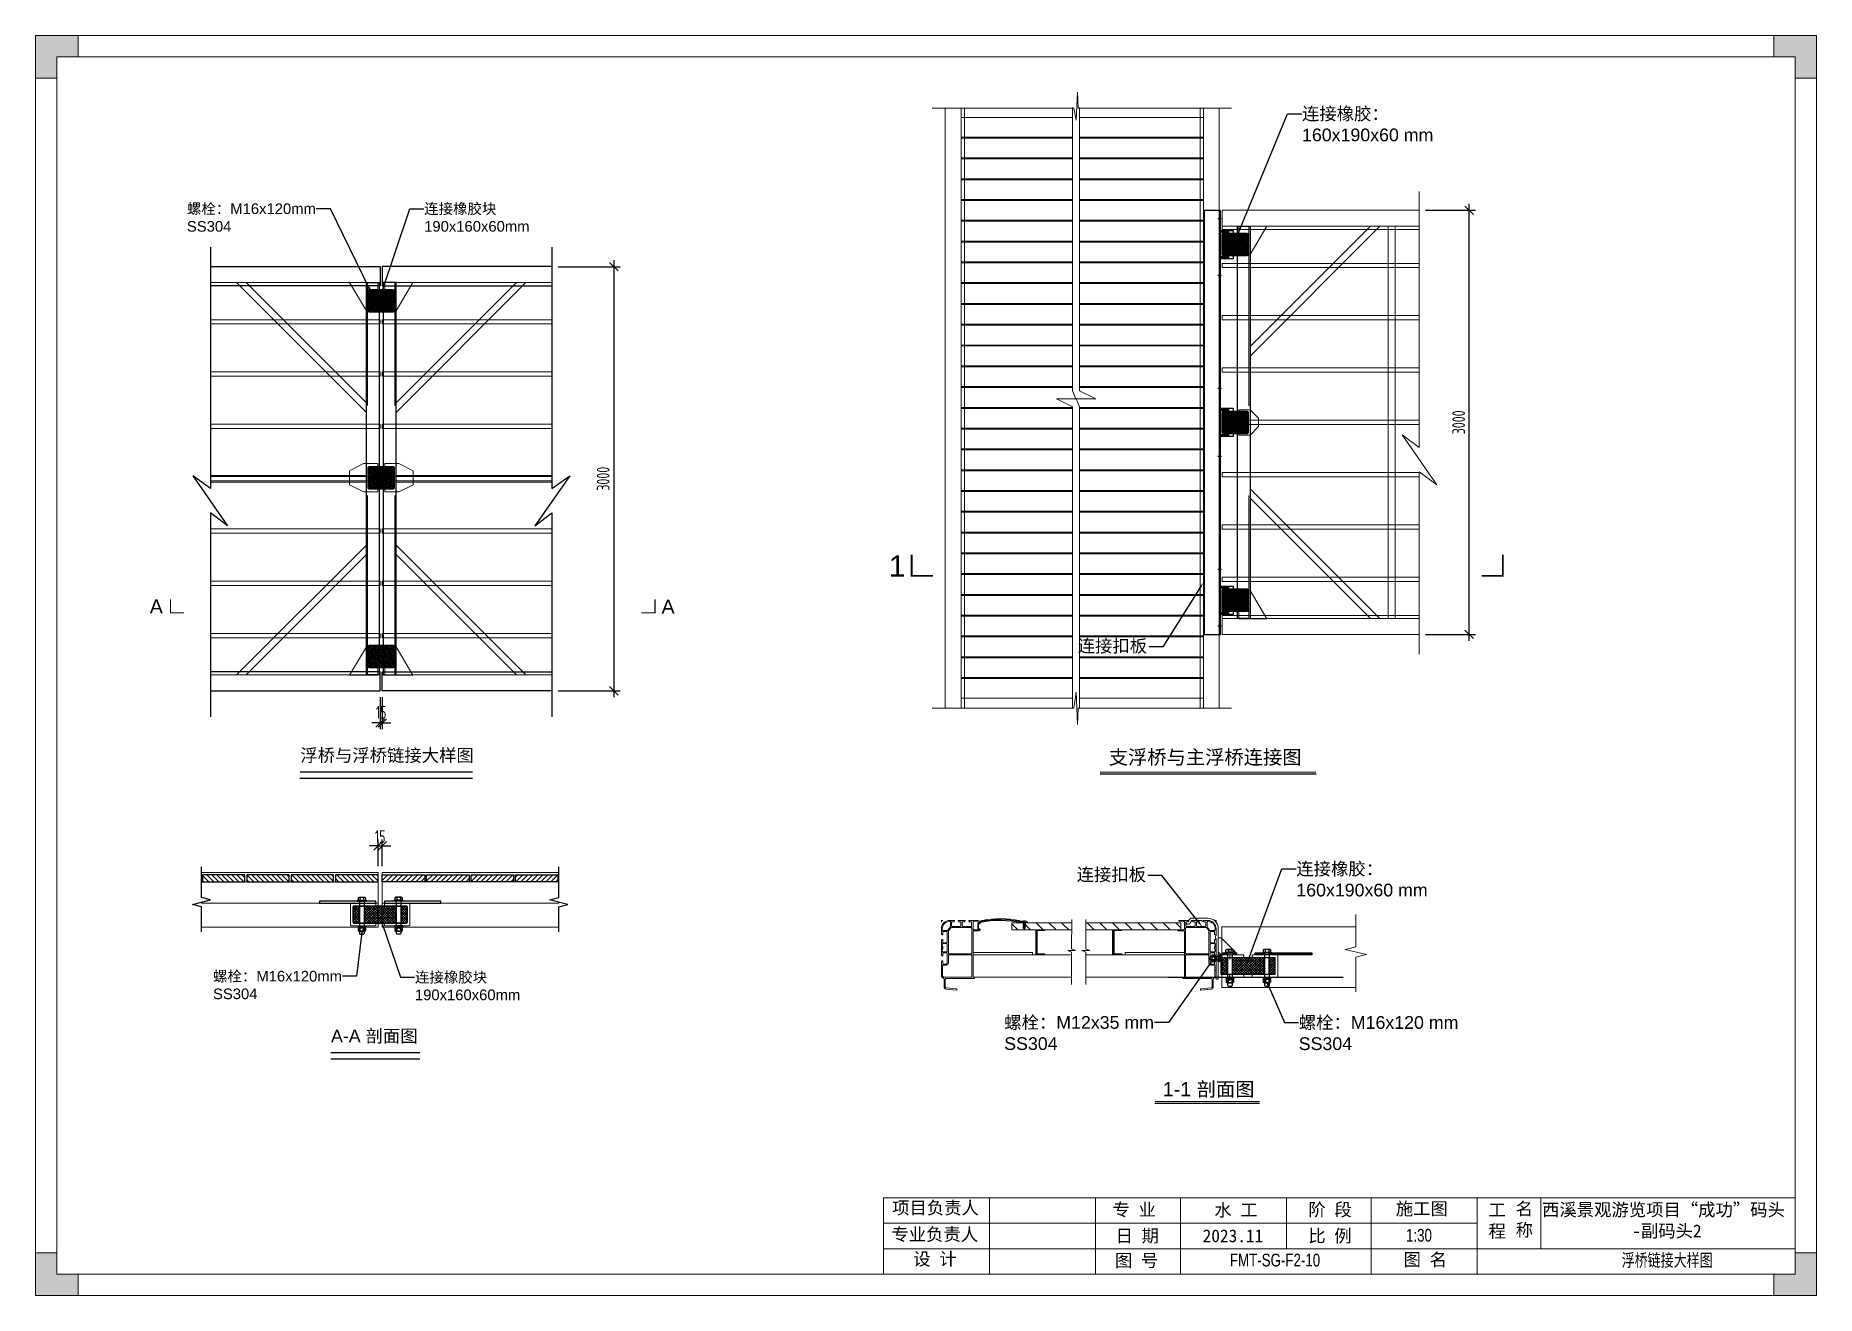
# Model space of a CAD drawing. Header units: millimetres. Extents: x 136606 to 1231039, y 82794 to 127364.
# Drawn here: x 790337 to 802937, y 118429 to 127339 of the extents above; entities that cross this region are included whole.
import ezdxf
from ezdxf import colors
from ezdxf.entities.mleader import LeaderData, LeaderLine
from ezdxf.enums import TextEntityAlignment as Align
from ezdxf.math import Vec2, Vec3

# ---------------------------------------------------------------- set-up
doc = ezdxf.new("R2010")
doc.units = ezdxf.units.MM
for name, pattern in [('CENTER', [0.6, 0.375, -0.075, 0.075, -0.075]), ('CENTER2', [28.575, 19.05, -3.175, 3.175, -3.175]), ('CONTINUOUS0', [0]), ('CONTINUOUS1', [0]), ('DASHED', [0.75, 0.5, -0.25]), ('HIDDEN', [9.525, 6.35, -3.175])]:
    doc.linetypes.add(name, pattern=pattern)
for name, color, linetype in [('003_THICK', 7, 'CONTINUOUS1'), ('004_THIN', 6, 'CONTINUOUS0'), ('hjh连接橡胶块', 150, 'Continuous'), ('HR-dimension', 9, 'Continuous'), ('双槽扣板', 30, 'Continuous'), ('标注', 9, 'Continuous'), ('螺丝', 7, 'Continuous'), ('连接支座', 230, 'Continuous'), ('连接橡胶块', 150, 'Continuous'), ('连接端梁', 130, 'Continuous'), ('铺板', 42, 'Continuous')]:
    doc.layers.add(name, color=color, linetype=linetype)
for name, color, linetype, lineweight in [('dim', 6, 'Continuous', 13), ('加强板', 140, 'Continuous', 18), ('图框', 7, 'Continuous', 13), ('型材', 7, 'Continuous', 15), ('扣板', 7, 'Continuous', 9), ('文本', 3, 'Continuous', 13), ('橡胶块', 30, 'Continuous', 9), ('虚线', 1, 'CENTER2', 0), ('铝型材', 7, 'Continuous', 13), ('铝斜撑', 241, 'Continuous', 9), ('铝龙骨', 7, 'Continuous', 9)]:
    doc.layers.add(name, color=color, linetype=linetype, lineweight=lineweight)
doc.styles.add('Arial', font='arial.ttf')
doc.styles.add('hztxt', font='ros1.shx', dxfattribs={"width": 0.8, "bigfont": 'hztxt.shx'})
doc.styles.get("Standard").update_dxf_attribs({"font": 'arial.ttf'})
doc.dimstyles.new('DIM-30', dxfattribs={"dimscale": 30, "dimtxt": 3, "dimasz": 2, "dimexe": 1.5, "dimexo": 1.5, "dimgap": 1, "dimtad": 1, "dimdec": 1, "dimdsep": 46, "dimtxsty": 'hztxt', "dimblk": 'OBLIQUE', "dimcen": 0, "dimdle": 1.5, "dimclrd": 9, "dimclre": 9, "dimclrt": 2, "dimadec": 1, "dimazin": 0, "dimtfac": 1, "dimtdec": 1, "dimtix": 1, "dimtmove": 2, "dimatfit": 3, "dimldrblk": 'OBLIQUE', "dimfxl": 15, "dimtolj": 1, "dimtzin": 0, "dimarcsym": 1})
pattern_1 = [(135, (-150147.14, -546133.318), (-17.6776695, -17.6776695), [])]
pattern_2 = [(225, (365544.679, 33988.0208), (-2.245064, 2.245064), [])]
pattern_3 = [(225, (365544.679, 31472.0208), (-2.245064, 2.245064), [])]
pattern_4 = [(225, (365544.679, 32730.0208), (-2.245064, 2.245064), [])]

msp = doc.modelspace()

# ---------------------------------------------------------------- texts
at = {"color": 1, "ltscale": 5, "style": 'Arial'}
msp.add_text('1', height=150, dxfattribs=at).set_placement((796374.9221, 123588.0317, 0.0007), align=Align.MIDDLE_LEFT)
at = {"char_height": 100, "attachment_point": 5, "line_spacing_factor": 2, "style": 'Arial'}
for s, insert in [('{\\fSimSun|b0|i0|c134|p2;支浮桥与主浮桥连接图}', (798612.4593, 122229.9396)), ('1-1 {\\fSimSun|b0|i0|c134|p2;剖面图}', (798636.9411, 119882.0351, -0.0002))]:
    msp.add_mtext(s, dxfattribs=dict(at, insert=insert))
at = {"layer": '文本', "style": 'Arial', "width": 0.75}
for s, p in [('1:30', (800033.5584, 118782.153)), ('FMT-SG-F2-10', (798787.3908, 118606.8445))]:
    msp.add_text(s, height=90, dxfattribs=at).set_placement(p, align=Align.BOTTOM_LEFT)
msp.add_text('浮桥链接大样图 ', height=90, dxfattribs=at).set_placement((801559.4613, 118678.1532), align=Align.MIDDLE_LEFT)

# ---------------------------------------------------------------- blocks, each defined once
blk = doc.blocks.new('连接加强板')
at = {"layer": '加强板'}
blk.add_lwpolyline([(-194915, -559), (-194915, -359), (-195115, -479), (-195115, -559)], close=True, dxfattribs=at)
for centre in [(-195095, -519), (-194995, -519)]:
    blk.add_circle(centre, 9, dxfattribs=at)
blk = doc.blocks.new('加强板2')
at = {"layer": '加强板'}
blk.add_lwpolyline([(-1925888, 5795953), (-1925788, 5795953), (-1925688, 5795903), (-1925688, 5795803), (-1925788, 5795753), (-1925888, 5795753), (-1925888, 5795953)], dxfattribs=at)
for centre in [(-1925848, 5795903), (-1925848, 5795803)]:
    blk.add_circle(centre, 9, dxfattribs=at)
blk = doc.blocks.new('_Oblique')
at = {"color": 0, "linetype": 'ByBlock', "lineweight": -2}
blk.add_line((-0.5, -0.5), (0.5, 0.5), dxfattribs=at)
blk = doc.blocks.new('*D2416')
at = {"color": 9, "lineweight": -2, "transparency": 16777216}
for p, q in [((3411327, -538349), (3411267, -538349)), ((3411327, -538493), (3411327, -538304)), ((3411327, -538349), (3411357, -538349)), ((3411357, -538493), (3411357, -538304)), ((3411357, -538349), (3411417, -538349))]:
    blk.add_line(p, q, dxfattribs=at)
at = {"layer": 'Defpoints', "color": 0, "transparency": 16777216}
for p in [(3411357, -538349), (3411327, -538538), (3411357, -538538)]:
    blk.add_point(p, dxfattribs=at)
at = {"color": 9, "lineweight": -2, "transparency": 16777216, "xscale": 60, "yscale": 60, "zscale": 60}
blk.add_blockref('_Oblique', (3411327, -538349), dxfattribs=at)
at = {"color": 9, "lineweight": -2, "transparency": 16777216, "xscale": 60, "yscale": 60, "zscale": 60, "rotation": 180}
blk.add_blockref('_Oblique', (3411357, -538349), dxfattribs=at)
at = {"color": 2, "transparency": 16777216, "insert": (3411342, -538284), "char_height": 90, "attachment_point": 5, "style": 'hztxt'}
blk.add_mtext('\\A1;15', dxfattribs=at)
blk = doc.blocks.new('*U2412')
at = {"layer": '铝龙骨', "color": 252}
blk.add_lwpolyline([(-600, -15), (600, -15), (600, 15), (-600, 15)], dxfattribs=at)
blk = doc.blocks.new('*U2413')
at = {"color": 0, "linetype": 'ByBlock', "lineweight": -2, "transparency": 16777216}
for p in [(0, 2220), (0, 1850), (0, 1480), (0, 1110), (0, 740), (0, 370), (0, 0)]:
    blk.add_blockref('*U2412', p, dxfattribs=at)
blk = doc.blocks.new('橡胶块')
h = blk.add_hatch()
h.set_pattern_fill('ANSI36', color=2, scale=2)
h.paths.add_polyline_path([(0, 70, 0.414213562), (-10, 80), (-180, 80, 0.414213562), (-190, 70), (-190, -70, 0.414213562), (-180, -80), (-10, -80, 0.414213562), (0, -70)])
h.paths.add_polyline_path([(-166.93, 50, -1), (-153.07, 50, -1)], flags=16)
h.paths.add_polyline_path([(-153.07, -50, -1), (-166.93, -50, -1)], flags=16)
h.paths.add_polyline_path([(-36.93, 50, -1), (-23.07, 50, -1)], flags=16)
h.paths.add_polyline_path([(-23.07, -50, -1), (-36.93, -50, -1)], flags=16)
at = {"layer": '橡胶块', "color": 1, "linetype": 'CENTER', "ltscale": 0.36}
for p, q in [((-167.623, 50), (-152.377, 50)), ((-160, 42.377), (-160, 57.623)), ((-22.377, 50), (-37.623, 50)), ((-30, 42.377), (-30, 57.623)), ((-167.623, -50), (-152.377, -50)), ((-160, -42.377), (-160, -57.623)), ((-22.377, -50), (-37.623, -50)), ((-30, -42.377), (-30, -57.623))]:
    blk.add_line(p, q, dxfattribs=at)
at = {"layer": '橡胶块', "color": 2}
blk.add_lwpolyline([(0, 70), (0, -70, -0.414213562), (-10, -80), (-180, -80, -0.414213562), (-190, -70), (-190, 70, -0.414213562), (-180, 80), (-10, 80, -0.414213562)], format="xyb", close=True, dxfattribs=at)
at = {"layer": '橡胶块', "color": 5}
for centre in [(-160, 50), (-30, 50), (-160, -50), (-30, -50)]:
    blk.add_circle(centre, 6.93, dxfattribs=at)
blk = doc.blocks.new('*D826')
at = {"color": 9, "lineweight": -2, "transparency": 16777216}
for p, q in [((3411342, -537298), (3411342, -537525)), ((3411357, -537298), (3411357, -537525)), ((3411342, -537480), (3411282, -537480)), ((3411342, -537480), (3411357, -537480)), ((3411357, -537480), (3411417, -537480))]:
    blk.add_line(p, q, dxfattribs=at)
at = {"layer": 'Defpoints', "color": 0, "transparency": 16777216}
for p in [(3411342, -537253, 0), (3411357, -537253, 0), (3411357, -537480)]:
    blk.add_point(p, dxfattribs=at)
at = {"color": 9, "lineweight": -2, "transparency": 16777216, "xscale": 60, "yscale": 60, "zscale": 60}
blk.add_blockref('_Oblique', (3411342, -537480), dxfattribs=at)
at = {"color": 9, "lineweight": -2, "transparency": 16777216, "xscale": 60, "yscale": 60, "zscale": 60, "rotation": 180}
blk.add_blockref('_Oblique', (3411357, -537480), dxfattribs=at)
at = {"color": 2, "transparency": 16777216, "insert": (3411349, -537405), "char_height": 90, "attachment_point": 5, "style": 'hztxt'}
blk.add_mtext('\\A1;15', dxfattribs=at)
blk = doc.blocks.new('m161')
at = {"layer": '螺丝'}
for points in [[(2, 13.1, 0.611769), (2, 6.5, 0.611769)], [(2, 6.6, 0.305859), (2, -6.5, 0.305859)], [(110.1, 6.5, -0.61177), (110.1, 13.1, -0.61177)], [(110.1, -6.5, -0.305858), (110.1, 6.6, -0.305858)], [(118.1, 6.5, 0.61177), (118.1, 13.1, 0.61177)], [(118.1, -6.5, 0.305858), (118.1, 6.6, 0.305858)], [(2, -6.5, 0.611769), (2, -13.1, 0.611769)], [(110.1, -13.1, -0.61177), (110.1, -6.5, -0.61177)], [(118.1, -13.1, 0.61177), (118.1, -6.5, 0.61177)]]:
    blk.add_lwpolyline(points, format="xyb", dxfattribs=at)
for points in [[(0, 9.8), (0, -9.8)], [(2, 13.1), (10, 13.1)], [(2, 6.5), (10, 6.5)], [(10, 15), (10, -15)], [(10, 15), (13, 15)], [(10, 13.1), (10, -13.1)], [(13, 15), (13, -15)], [(13, 8), (128.5, 8)], [(101, 15), (104, 15)], [(101, 15), (101, -15)], [(104, 15), (104, -15)], [(104, 12.1), (108.1, 12.1)], [(104, 0), (108.1, 4.1)], [(104, -4.1), (108.1, 0)], [(108.1, 9.8), (108.1, -9.8)], [(110.1, 13.1), (118.1, 13.1)], [(110.1, 6.5), (118.1, 6.5)], [(120.1, 9.8), (120.1, -9.8)], [(128.5, 8), (130, 6.5)], [(130, 6.5), (130, -6.5)], [(2, -6.5), (10, -6.5)], [(2, -13.1), (10, -13.1)], [(10, -15), (13, -15)], [(13, -8), (128.5, -8)], [(101, -15), (104, -15)], [(104, -12.1), (108.1, -12.1)], [(110.1, -6.5), (118.1, -6.5)], [(110.1, -13.1), (118.1, -13.1)], [(128.5, -8), (130, -6.5)]]:
    blk.add_lwpolyline(points, dxfattribs=at)
blk.add_lwpolyline([(108.1, 12.1), (104, 12.1), (104, -12.1), (108.1, -12.1)], close=True, dxfattribs=at)
blk = doc.blocks.new('llk')
at = {"layer": '连接橡胶块'}
h = blk.add_hatch(dxfattribs=at)
h.set_pattern_fill('ANSI37', color=256, scale=2)
h.paths.add_polyline_path([(-74, 60), (-93, 60, 0.414214), (-95, 58), (-95, 2, 0.414214), (-93, 0), (-74, 0)])
h.paths.add_polyline_path([(56, 0), (56, 60), (-56, 60), (-56, 0)])
h.paths.add_polyline_path([(74, 0), (93, 0, 0.414214), (95, 2), (95, 58, 0.414214), (93, 60), (74, 60)])
blk.add_lwpolyline([(-93, 60), (93, 60, -0.414214), (95, 58), (95, 2, -0.414214), (93, 0), (-93, 0, -0.414214), (-95, 2), (-95, 58, -0.414214)], format="xyb", close=True, dxfattribs=at)
for points in [[(-74, 60), (-74, 0)], [(-56, 60), (-56, 0)], [(56, 60), (56, 0)], [(74, 60), (74, 0)]]:
    blk.add_lwpolyline(points, dxfattribs=at)
blk = doc.blocks.new('*U2408')
at = {"layer": '铺板'}
h = blk.add_hatch(dxfattribs=at)
h.set_pattern_fill('ANSI31', color=234, scale=200, angle=90, style=0)
h.set_pattern_definition(pattern_1)
h.paths.add_polyline_path([(150, 25), (-150, 25), (-150, -25), (150, -25)])
at = {"layer": '铺板', "color": 234, "elevation": 0}
blk.add_lwpolyline([(150, 25), (-150, 25), (-150, -25), (150, -25)], close=True, dxfattribs=at)
blk = doc.blocks.new('*U2409')
at = {"color": 0, "linetype": 'ByBlock', "lineweight": -2, "transparency": 16777216}
for p in [(0, 0), (314, 0), (628, 0), (942, 0)]:
    blk.add_blockref('*U2408', p, dxfattribs=at)
blk = doc.blocks.new('*U2410')
at = {"layer": '铺板'}
h = blk.add_hatch(dxfattribs=at)
h.set_pattern_fill('ANSI31', color=234, scale=200, angle=90, style=0)
h.set_pattern_definition(pattern_1)
h.paths.add_polyline_path([(150, 25), (-150, 25), (-150, -25), (150, -25)])
at = {"layer": '铺板', "color": 234, "elevation": 0}
blk.add_lwpolyline([(150, 25), (-150, 25), (-150, -25), (150, -25)], close=True, dxfattribs=at)
blk = doc.blocks.new('*U2411')
at = {"color": 0, "linetype": 'ByBlock', "lineweight": -2, "transparency": 16777216}
for p in [(0, 0), (314, 0), (628, 0), (942, 0)]:
    blk.add_blockref('*U2410', p, dxfattribs=at)
blk = doc.blocks.new('*D827')
at = {"color": 9, "lineweight": -2, "transparency": 16777216}
for p, q in [((3412995, -534208), (3412995, -537298)), ((3412602, -534253), (3413040, -534253)), ((3412602, -537253), (3413040, -537253))]:
    blk.add_line(p, q, dxfattribs=at)
at = {"layer": 'Defpoints', "color": 0, "transparency": 16777216}
for p in [(3412557, -534253, 0), (3412557, -537253, 0), (3412995, -537253)]:
    blk.add_point(p, dxfattribs=at)
at = {"color": 9, "lineweight": -2, "transparency": 16777216, "xscale": 60, "yscale": 60, "zscale": 60}
for p, rotation in [((3412995, -534253), 90), ((3412995, -537253), 270)]:
    blk.add_blockref('_Oblique', p, dxfattribs=dict(at, rotation=rotation))
at = {"color": 2, "transparency": 16777216, "insert": (3412920, -535753), "char_height": 90, "attachment_point": 5, "rotation": 90, "style": 'hztxt'}
blk.add_mtext('\\A1;3000', dxfattribs=at)
blk = doc.blocks.new('*U2414')
at = {"layer": '铝龙骨', "color": 252}
blk.add_lwpolyline([(-600, -15), (600, -15), (600, 15), (-600, 15)], dxfattribs=at)
blk = doc.blocks.new('*U2415')
at = {"color": 0, "linetype": 'ByBlock', "lineweight": -2, "transparency": 16777216}
for p in [(0, 2220), (0, 1850), (0, 1480), (0, 1110), (0, 740), (0, 370), (0, 0)]:
    blk.add_blockref('*U2414', p, dxfattribs=at)
blk = doc.blocks.new('GW-TK')
at = {"layer": '图框', "linetype": 'Continuous', "lineweight": 0}
h = blk.add_hatch(color=256, dxfattribs=at)
h.dxf.hatch_style = 1
h.paths.add_polyline_path([(927183.55, 464715.01), (927183.55, 464705.01), (927188.55, 464705.01), (927188.55, 464710.01), (927193.56, 464710.01), (927193.56, 464715.01)])
h = blk.add_hatch(color=256, dxfattribs=at)
h.dxf.hatch_style = 1
h.paths.add_polyline_path([(927593.55, 464715.01), (927593.55, 464710.01), (927598.55, 464710.01), (927598.55, 464705.01), (927603.55, 464705.01), (927603.55, 464715.01)])
h = blk.add_hatch(color=256, dxfattribs=at)
h.dxf.hatch_style = 1
h.paths.add_polyline_path([(927193.56, 464418.01), (927193.56, 464423.01), (927188.55, 464423.01), (927188.55, 464428.01), (927183.55, 464428.01), (927183.55, 464418.01)])
h = blk.add_hatch(color=256, dxfattribs=at)
h.dxf.hatch_style = 1
h.paths.add_polyline_path([(927603.55, 464418.01), (927603.55, 464428.01), (927598.55, 464428.01), (927598.55, 464423.01), (927593.55, 464423.01), (927593.55, 464418.01)])
at = {"layer": '图框', "linetype": 'Continuous'}
for p, q in [((927383.55, 464441.02), (927383.55, 464423.01)), ((927408.55, 464441.02), (927408.55, 464423.01)), ((927433.55, 464441.02), (927433.55, 464423.01)), ((927453.55, 464441.02), (927453.55, 464423.01)), ((927478.55, 464441.02), (927478.55, 464429.01)), ((927498.55, 464441.02), (927498.55, 464423.01)), ((927523.55, 464441.02), (927523.55, 464423.01)), ((927538.55, 464441.02), (927538.55, 464429.01)), ((927383.55, 464435.01), (927523.55, 464435.01)), ((927451.56, 464429.01), (927383.55, 464429.01)), ((927383.55, 464429.01), (927598.55, 464429.01))]:
    blk.add_line(p, q, dxfattribs=at)
at = {"layer": '图框', "linetype": 'Continuous', "lineweight": 0}
for points in [[(927188.55, 464705.01), (927188.55, 464710.01), (927193.56, 464710.01), (927193.56, 464715.01), (927183.55, 464715.01), (927183.55, 464705.01)], [(927598.55, 464705.01), (927598.55, 464710.01), (927593.55, 464710.01), (927593.55, 464715.01), (927603.55, 464715.01), (927603.55, 464705.01)], [(927188.55, 464428.01), (927188.55, 464423.01), (927193.56, 464423.01), (927193.56, 464418.01), (927183.55, 464418.01), (927183.55, 464428.01)], [(927598.55, 464428.01), (927598.55, 464423.01), (927593.55, 464423.01), (927593.55, 464418.01), (927603.55, 464418.01), (927603.55, 464428.01)]]:
    blk.add_lwpolyline(points, close=True, dxfattribs=at)
at = {"layer": '图框'}
for points in [[(927183.55, 464715.01), (927603.55, 464715.01), (927603.55, 464418.01), (927183.55, 464418.01)], [(927188.55, 464710.01), (927598.55, 464710.01), (927598.55, 464423.01), (927188.55, 464423.01)]]:
    blk.add_lwpolyline(points, close=True, dxfattribs=at)
at = {"layer": '图框', "linetype": 'Continuous'}
blk.add_lwpolyline([(927383.55, 464441.02), (927598.55, 464441.02)], dxfattribs=at)
at = {"layer": '图框', "linetype": 'Continuous', "char_height": 3, "attachment_point": 1}
for s, width, heights, insert in [('{\\fSimSun|b0|i0|c134|p2;项目负责人}', 26.0225, [0], (927385.56, 464440.15)), ('{\\fSimSun|b0|i0|c134|p2;专 业}', 12.8345, [0], (927437.53, 464439.73)), ('{\\fSimSun|b0|i0|c134|p2;阶 段}', 17.4775, [0], (927483.73, 464439.73)), ('{\\fSimSun|b0|i0|c134|p2;工 程}', 5.2119, [0], (927526.21, 464439.66)), ('{\\fSimSun|b0|i0|c134|p2;名 称}', 5.2119, [0], (927532.62, 464439.93)), ('{\\fSimSun|b0|i0|c134|p2;专业负责人}', 24.6361, [2.04], (927385.39, 464433.9)), ('{\\fSimSun|b0|i0|c134|p2;日 期}', 11.224, [0], (927438.25, 464433.55)), ('{\\fSimSun|b0|i0|c134|p2;比 例}', 10.9146, [0], (927483.71, 464433.55)), ('{\\fSimSun|b0|i0|c134|p2;设 计}', 16.2353, [0], (927390.55, 464428.09)), ('{\\fSimSun|b0|i0|c134|p2;图 号}', 23.6261, [0], (927438.11, 464427.75)), ('{\\fSimSun|b0|i0|c134|p2;图 名}', 12.066, [0], (927506.19, 464427.94))]:
    blk.add_mtext_dynamic_manual_height_columns(s, width=width, gutter_width=17.5, heights=heights, dxfattribs=dict(at, insert=insert))
at = {"layer": '图框', "color": 3, "linetype": 'Continuous', "char_height": 3, "attachment_point": 1}
for s, width, insert in [('{\\fSimSun|b0|i0|c134|p2;水 工}', 11.224, (927461.55, 464439.63)), ('\\pt9;{\\fSimSun|b0|i0|c134|p2;施工图}', 18.6303, (927504.36, 464439.94)), ('\\pi0.39911,t9.39911;{\\fSimSun|b0|i0|c134|p2;西溪景观游览项目“成功”码头\\P\\pi21.67411,t30.67411;-副码头2}', 60.0149, (927538.45, 464439.71)), ('{\\fSimSun|b0|i0|c134|p2;2023.11}', 11.224, (927458.8, 464433.55))]:
    blk.add_mtext_dynamic_manual_height_columns(s, width=width, gutter_width=17.5, heights=[0], dxfattribs=dict(at, insert=insert))
blk = doc.blocks.new('*D917')
at = {"layer": 'Defpoints', "color": 0, "transparency": 16777216}
for p in [(800126, 126104, -1675), (800481, 126104), (800126, 123104, -1675)]:
    blk.add_point(p, dxfattribs=at)
at = {"layer": '标注', "color": 9, "lineweight": -2, "transparency": 16777216}
for p, q in [((800481, 123059), (800481, 126149)), ((800171, 126104), (800526, 126104)), ((800171, 123104), (800526, 123104))]:
    blk.add_line(p, q, dxfattribs=at)
at = {"layer": '标注', "color": 9, "lineweight": -2, "transparency": 16777216, "xscale": 60, "yscale": 60, "zscale": 60}
for p, rotation in [((800481, 126104), 90), ((800481, 123104), 270)]:
    blk.add_blockref('_Oblique', p, dxfattribs=dict(at, rotation=rotation))
at = {"layer": '标注', "color": 2, "transparency": 16777216, "insert": (800406, 124604), "char_height": 90, "attachment_point": 5, "rotation": 90, "style": 'hztxt'}
blk.add_mtext('\\A1;3000', dxfattribs=at)
blk = doc.blocks.new('*U915')
at = {"layer": '铝龙骨', "color": 252}
blk.add_lwpolyline([(-697, 15), (697, 15), (697, -15), (-697, -15)], dxfattribs=at)
blk = doc.blocks.new('*U916')
at = {"color": 0, "linetype": 'ByBlock', "lineweight": -2, "transparency": 16777216}
for p in [(0, 2220), (0, 1850), (0, 1480), (0, 1110), (0, 740), (0, 370), (0, 0)]:
    blk.add_blockref('*U915', p, dxfattribs=at)
blk = doc.blocks.new('LJ-KB')
at = {"layer": '加强板'}
h = blk.add_hatch(dxfattribs=at)
h.set_pattern_fill('ANSI31', color=256, angle=450, style=0)
h.set_pattern_definition(pattern_2)
h.paths.add_polyline_path([(361541, 32230), (361541, 32236), (361481, 32236), (361481, 32230)])
h = blk.add_hatch(dxfattribs=at)
h.set_pattern_fill('ANSI31', color=256, angle=450, style=0)
h.set_pattern_definition(pattern_2)
h.paths.add_polyline_path([(361541, 32060), (361541, 32054), (361481, 32054), (361481, 32060)])
h = blk.add_hatch(dxfattribs=at)
h.set_pattern_fill('ANSI31', color=256, angle=450, style=0)
h.set_pattern_definition(pattern_4)
h.paths.add_polyline_path([(361541, 30972), (361541, 30978), (361481, 30978), (361481, 30972)])
h = blk.add_hatch(dxfattribs=at)
h.set_pattern_fill('ANSI31', color=256, angle=450, style=0)
h.set_pattern_definition(pattern_4)
h.paths.add_polyline_path([(361541, 30802), (361541, 30796), (361481, 30796), (361481, 30802)])
h = blk.add_hatch(dxfattribs=at)
h.set_pattern_fill('ANSI31', color=256, angle=450, style=0)
h.set_pattern_definition(pattern_3)
h.paths.add_polyline_path([(361541, 29714), (361541, 29720), (361481, 29720), (361481, 29714)])
h = blk.add_hatch(dxfattribs=at)
h.set_pattern_fill('ANSI31', color=256, angle=450, style=0)
h.set_pattern_definition(pattern_3)
h.paths.add_polyline_path([(361541, 29544), (361541, 29538), (361481, 29538), (361481, 29544)])
at = {"color": 1, "linetype": 'CENTER', "ltscale": 0.36}
for p, q in [((361531, 32327), (361559, 32327)), ((361531, 32327), (361559, 32327)), ((361541, 32334), (361549, 32334)), ((361541, 32334), (361549, 32334)), ((361541, 32320), (361549, 32320)), ((361541, 32320), (361549, 32320)), ((361531, 31927, 0), (361559, 31927, 0)), ((361531, 31927, 0), (361559, 31927, 0)), ((361541, 31934, 0), (361549, 31934, 0)), ((361541, 31934, 0), (361549, 31934, 0)), ((361541, 31920, 0), (361549, 31920, 0)), ((361541, 31920, 0), (361549, 31920, 0)), ((361531, 31127, 0), (361559, 31127, 0)), ((361531, 31127, 0), (361559, 31127, 0)), ((361541, 31134, 0), (361549, 31134, 0)), ((361541, 31134, 0), (361549, 31134, 0)), ((361541, 31120, 0), (361549, 31120, 0)), ((361541, 31120, 0), (361549, 31120, 0)), ((361531, 30647, 0), (361559, 30647, 0)), ((361531, 30647, 0), (361559, 30647, 0)), ((361541, 30654, 0), (361549, 30654, 0)), ((361541, 30654, 0), (361549, 30654, 0)), ((361541, 30640, 0), (361549, 30640, 0)), ((361541, 30640, 0), (361549, 30640, 0)), ((361531, 29847, 0), (361559, 29847, 0)), ((361531, 29847, 0), (361559, 29847, 0)), ((361541, 29854, 0), (361549, 29854, 0)), ((361541, 29854, 0), (361549, 29854, 0)), ((361541, 29840, 0), (361549, 29840, 0)), ((361541, 29840, 0), (361549, 29840, 0)), ((361531, 29447, 0), (361559, 29447, 0)), ((361531, 29447, 0), (361559, 29447, 0)), ((361541, 29454, 0), (361549, 29454, 0)), ((361541, 29454, 0), (361549, 29454, 0)), ((361541, 29440, 0), (361549, 29440, 0)), ((361541, 29440, 0), (361549, 29440, 0))]:
    blk.add_line(p, q, dxfattribs=at)
at = {"layer": '加强板'}
for points in [[(361476, 32220), (361476, 32070), (361526, 32070), (361526, 32220)], [(361481, 32230), (361481, 32236), (361541, 32236), (361541, 32230)], [(361481, 32060), (361481, 32054), (361541, 32054), (361541, 32060)], [(361476, 30962), (361476, 30812), (361526, 30812), (361526, 30962)], [(361481, 30972), (361481, 30978), (361541, 30978), (361541, 30972)], [(361481, 30802), (361481, 30796), (361541, 30796), (361541, 30802)], [(361476, 29704), (361476, 29554), (361526, 29554), (361526, 29704)], [(361481, 29714), (361481, 29720), (361541, 29720), (361541, 29714)], [(361481, 29544), (361481, 29538), (361541, 29538), (361541, 29544)]]:
    blk.add_lwpolyline(points, close=True, dxfattribs=at)
at = {"layer": '双槽扣板', "color": 222, "linetype": 'DASHED', "ltscale": 0.1}
blk.add_line((361549, 32387), (361549, 29387), dxfattribs=at)
at = {"layer": '双槽扣板', "color": 222}
blk.add_lwpolyline([(361541, 29387), (361541, 32387), (361655, 32387), (361655, 29387)], close=True, dxfattribs=at)
at = {"layer": '虚线', "color": 10, "linetype": 'DASHED', "ltscale": 0.01}
for p, q in [((361490, 32195), (361512, 32195)), ((361501, 32185), (361501, 32206)), ((361490, 32095), (361512, 32095)), ((361501, 32085), (361501, 32106)), ((361490, 30937), (361512, 30937)), ((361501, 30927), (361501, 30948)), ((361490, 30837), (361512, 30837)), ((361501, 30827), (361501, 30848)), ((361490, 29679), (361512, 29679)), ((361501, 29669), (361501, 29690)), ((361490, 29579), (361512, 29579)), ((361501, 29569), (361501, 29590))]:
    blk.add_line(p, q, dxfattribs=at)
at = {"layer": '连接支座', "color": 80}
for points in [[(361451, 32045), (361541, 32045), (361541, 32245), (361451, 32245)], [(361451, 30787), (361541, 30787), (361541, 30987), (361451, 30987)], [(361451, 29529), (361541, 29529), (361541, 29729), (361451, 29729)]]:
    blk.add_lwpolyline(points, close=True, dxfattribs=at)
for centre in [(361501, 32195), (361501, 32095), (361501, 30937), (361501, 30837), (361501, 29679), (361501, 29579)]:
    blk.add_circle(centre, 9, dxfattribs=at)
blk = doc.blocks.new('A$C64E10EAC')
h = blk.add_hatch()
h.set_pattern_fill('ANSI32', color=256, scale=0.1)
h.set_pattern_definition([(45, (-0.5, 0), (-0.67352, 0.67352), []), (45, (-0.051, 0), (-0.67352, 0.67352), [])])
h.paths.add_polyline_path([(-13.2, 12.5), (-21.2, 12.5), (-21.2, 6), (-13.2, 6)])
h.paths.add_polyline_path([(-13.2, -6), (-21.2, -6), (-21.2, -12.5), (-13.2, -12.5)])
blk.add_lwpolyline([(-21.2, 12.5), (-13.2, 12.5), (-13.2, -12.5), (-21.2, -12.5)], close=True)
at = {"layer": '003_THICK'}
for points in [[(-28.1, 6), (-29.4, 4.6)], [(-29.4, -4.7), (-29.4, 4.6)], [(0, 6), (-28.1, 6)], [(-28.1, -6), (-28.1, 6)], [(-6.6, -6), (-6.6, 6)], [(2.5, 12), (0, 12)], [(0, -12), (0, 12)], [(2.5, -12), (2.5, 12)], [(5.6, 9.1), (2.5, 9.1)], [(5.6, 3.1), (2.5, 0)], [(5.6, 0), (2.5, -3.1)], [(11.6, 9.9), (5.6, 9.9)], [(5.6, -9.9), (5.6, 9.9)], [(11.6, 5), (5.6, 5)], [(13.1, -7.4), (13.1, 7.4)], [(-28.1, -6), (-29.4, -4.7)], [(0, -6), (-28.1, -6)], [(2.5, -12), (0, -12)], [(5.6, -9.1), (2.5, -9.1)], [(11.6, -5), (5.6, -5)], [(11.6, -9.9), (5.6, -9.9)]]:
    blk.add_lwpolyline(points, dxfattribs=at)
for points in [[(11.6, 5, 0.604911), (11.6, 9.9, 0.604911)], [(11.6, -5, 0.302429), (11.6, 5, 0.302429)], [(11.6, -9.9, 0.604911), (11.6, -5, 0.604911)]]:
    blk.add_lwpolyline(points, format="xyb", dxfattribs=at)
at = {"layer": '004_THIN'}
for points in [[(-6.6, 4.6), (-29.4, 4.6)], [(-6.6, -4.7), (-29.4, -4.7)]]:
    blk.add_lwpolyline(points, dxfattribs=at)
blk = doc.blocks.new('A$C53A63F4B')
at = {"layer": '图框'}
h = blk.add_hatch(dxfattribs=at)
h.set_pattern_fill('ANSI32', color=256, scale=0.5, style=0)
h.paths.add_polyline_path([(-75, 82.5), (-59, 82.5), (-59, 76.5), (-75, 76.5)])
h.paths.add_polyline_path([(-41, 82.5), (-25, 82.5), (-25, 76.5), (-41, 76.5)])
at = {"color": 1, "linetype": 'CENTER', "ltscale": 0.36}
for p, q in [((-59, 82.5, 0), (-59, 76.5, 0)), ((-50, 93, 0), (-50, 59.5, 0)), ((-41, 82.5, 0), (-41, 76.5, 0))]:
    blk.add_line(p, q, dxfattribs=at)
at = {"layer": '图框'}
for p, q in [((-91, 136.5), (-91, 87)), ((-81, 136.5), (-91, 136.5)), ((-31, 86.5), (-81, 136.5)), ((-80.5, 76.5), (-91, 87)), ((-80.5, 76.5), (-31, 76.5)), ((-25, 82.5, 0), (-75, 82.5, 0)), ((-75, 76.5, 0), (-75, 82.5, 0)), ((-25, 76.5, 0), (-75, 76.5, 0)), ((-31, 76.5), (-31, 86.5)), ((-25, 82.5, 0), (-25, 76.5, 0))]:
    blk.add_line(p, q, dxfattribs=at)
blk = doc.blocks.new('rebhrt')
at = {"layer": '铝斜撑', "color": 252}
for p, q in [((800346, 121270, -1675), (800346, 125514, -1675)), ((802060, 121270, -1675), (802060, 125514, -1675))]:
    blk.add_line(p, q, dxfattribs=at)
at = {"layer": '铝斜撑', "color": 252, "elevation": -1675}
for points in [[(800140, 125514), (801143, 125514), (801159, 125430), (801169, 125628), (801175, 125514), (802259, 125514)], [(801134, 125518), (801134, 123514), (801158, 123458), (801020, 123458), (801134, 123402), (801134, 121270)], [(801184, 125518), (801184, 123514), (801298, 123458), (801160, 123458), (801184, 123402), (801184, 121270)], [(802172, 121270), (802172, 125514), (802172, 125514), (802172, 125514), (802172, 121270), (802037, 121270), (802037, 125514)], [(801134, 125449), (800346, 125449), (800346, 125309), (801134, 125309)], [(801184, 125309), (802060, 125309), (802060, 125449), (801184, 125449)], [(801134, 125302), (800346, 125302), (800346, 125162), (801134, 125162)], [(801184, 125162), (802060, 125162), (802060, 125302), (801184, 125302)], [(801134, 125155), (800346, 125155), (800346, 125015), (801134, 125015)], [(801184, 125015), (802060, 125015), (802060, 125155), (801184, 125155)], [(801134, 125008), (800346, 125008), (800346, 124868), (801134, 124868)], [(801184, 124868), (802060, 124868), (802060, 125008), (801184, 125008)], [(801134, 124861), (800346, 124861), (800346, 124721), (801134, 124721)], [(801184, 124721), (802060, 124721), (802060, 124861), (801184, 124861)], [(801134, 124714), (800346, 124714), (800346, 124574), (801134, 124574)], [(801184, 124574), (802060, 124574), (802060, 124714), (801184, 124714)], [(801134, 124567), (800346, 124567), (800346, 124427), (801134, 124427)], [(801184, 124427), (802060, 124427), (802060, 124567), (801184, 124567)], [(801134, 124420), (800346, 124420), (800346, 124280), (801134, 124280)], [(801184, 124280), (802060, 124280), (802060, 124420), (801184, 124420)], [(801134, 124273), (800346, 124273), (800346, 124133), (801134, 124133)], [(801184, 124133), (802060, 124133), (802060, 124273), (801184, 124273)], [(801134, 124126), (800346, 124126), (800346, 123986), (801134, 123986)], [(801184, 123986), (802060, 123986), (802060, 124126), (801184, 124126)], [(801134, 123979), (800346, 123979), (800346, 123839), (801134, 123839)], [(801184, 123839), (802060, 123839), (802060, 123979), (801184, 123979)], [(801134, 123832), (800346, 123832), (800346, 123692), (801134, 123692)], [(801184, 123692), (802060, 123692), (802060, 123832), (801184, 123832)], [(801134, 123685), (800346, 123685), (800346, 123545), (801134, 123545)], [(801184, 123545), (802060, 123545), (802060, 123685), (801184, 123685)], [(801134, 123538), (800346, 123538), (800346, 123398), (801134, 123398)], [(801184, 123398), (802060, 123398), (802060, 123538), (801184, 123538)], [(801134, 123391), (800346, 123391), (800346, 123251), (801134, 123251)], [(801184, 123251), (802060, 123251), (802060, 123391), (801184, 123391)], [(801134, 123244), (800346, 123244), (800346, 123104), (801134, 123104)], [(801184, 123104), (802060, 123104), (802060, 123244), (801184, 123244)], [(801134, 123097), (800346, 123097), (800346, 122957), (801134, 122957)], [(801184, 122957), (802060, 122957), (802060, 123097), (801184, 123097)], [(801134, 122950), (800346, 122950), (800346, 122810), (801134, 122810)], [(801184, 122810), (802060, 122810), (802060, 122950), (801184, 122950)], [(801134, 122803), (800346, 122803), (800346, 122663), (801134, 122663)], [(801184, 122663), (802060, 122663), (802060, 122803), (801184, 122803)], [(801134, 122656), (800346, 122656), (800346, 122516), (801134, 122516)], [(801184, 122516), (802060, 122516), (802060, 122656), (801184, 122656)], [(801134, 122509), (800346, 122509), (800346, 122369), (801134, 122369)], [(801184, 122369), (802060, 122369), (802060, 122509), (801184, 122509)], [(801134, 122362), (800346, 122362), (800346, 122222), (801134, 122222)], [(801184, 122222), (802060, 122222), (802060, 122362), (801184, 122362)], [(801134, 122215), (800346, 122215), (800346, 122075), (801134, 122075)], [(801184, 122075), (802060, 122075), (802060, 122215), (801184, 122215)], [(801134, 122068), (800346, 122068), (800346, 121928), (801134, 121928)], [(801184, 121928), (802060, 121928), (802060, 122068), (801184, 122068)], [(801134, 121921), (800346, 121921), (800346, 121781), (801134, 121781)], [(801184, 121781), (802060, 121781), (802060, 121921), (801184, 121921)], [(801134, 121774), (800346, 121774), (800346, 121634), (801134, 121634)], [(801184, 121634), (802060, 121634), (802060, 121774), (801184, 121774)], [(801134, 121627), (800346, 121627), (800346, 121487), (801134, 121487)], [(801184, 121487), (802060, 121487), (802060, 121627), (801184, 121627)], [(801134, 121480), (800346, 121480), (800346, 121340), (801134, 121340)], [(801184, 121340), (802060, 121340), (802060, 121480), (801184, 121480)], [(800140, 121270), (801143, 121270), (801159, 121384), (801169, 121156), (801175, 121270), (802259, 121270)]]:
    blk.add_lwpolyline(points, dxfattribs=at)
blk.add_lwpolyline([(800369, 121270), (800234, 121270), (800234, 125514), (800369, 125514)], close=True, dxfattribs=at)
blk = doc.blocks.new('*U919')
at = {"layer": '加强板'}
blk.add_lwpolyline([(10, -90), (-70, -90), (-70, 90), (10, 90), (70, 30), (70, -30), (10, -90)], dxfattribs=at)
for centre in [(-30, 50), (-30, -50)]:
    blk.add_circle(centre, 9, dxfattribs=at)
blk = doc.blocks.new('*U920')
at = {"color": 0, "linetype": 'ByBlock', "lineweight": -2, "transparency": 16777216}
blk.add_blockref('*U919', (0, 0), dxfattribs=at)
blk = doc.blocks.new('*U934')
at = {"color": 252}
for p, q in [((-162, 20), (-162, 21)), ((-162, 21), (-142, 21)), ((-142, 20), (-162, 20)), ((-145, 16), (-160, 13)), ((-160, 13), (-158, 13)), ((-145, 10), (-160, 7)), ((-160, 7), (-158, 6)), ((-145, 4), (-160, 0)), ((-145, 4), (-160, 0)), ((-160, 0), (-158, 0)), ((-158, 20), (-158, 16)), ((-158, 18), (-158, 15)), ((-158, 13), (-158, 10)), ((-158, 12), (-158, 9)), ((-158, 6), (-158, 3)), ((-158, 5), (-158, 2)), ((-149, 19), (-155, 17)), ((-149, 19), (-155, 17)), ((-149, 12), (-155, 11)), ((-149, 12), (-155, 11)), ((-149, 6), (-155, 5)), ((-149, 6), (-155, 5)), ((-147, 17), (-147, 20)), ((-147, 17), (-147, 20)), ((-147, 17), (-145, 16)), ((-147, 10), (-147, 13)), ((-147, 10), (-147, 13)), ((-147, 10), (-145, 10)), ((-147, 4), (-147, 6)), ((-147, 4), (-147, 6)), ((-147, 4), (-145, 4)), ((-147, 4), (-145, 4)), ((-142, 21), (-142, 20)), ((-145, -3), (-160, -7)), ((-160, -7), (-158, -7)), ((-145, -9), (-160, -12)), ((-160, -12), (-158, -12)), ((-145, -15), (-160, -18)), ((-160, -18), (-158, -19)), ((-158, 0), (-158, -3)), ((-158, -7), (-158, -10)), ((-158, -12), (-158, -15)), ((-158, -27), (-151, -19)), ((-158, -27), (-158, -19)), ((-152, -32), (-158, -27)), ((-149, -1), (-155, -2)), ((-149, -13), (-155, -14)), ((-152, -32), (-147, -27)), ((-151, -31), (-149, -20)), ((-147, -3), (-147, -1)), ((-147, -3), (-145, -3)), ((-147, -8), (-147, -6)), ((-147, -8), (-145, -9)), ((-147, -15), (-147, -12)), ((-147, -15), (-145, -15)), ((-147, -27), (-147, -16))]:
    blk.add_line(p, q, dxfattribs=at)
blk.add_lwpolyline([(-134, 13), (-175, 13, -0.767327), (-175, 15), (-168, 19, -0.131652), (-167, 20), (-158, 20, -0.198912), (-157, 19), (-156, 18, 0.414214), (-154, 18), (-153, 19, -0.414214), (-152, 19), (-150, 18, 0.414214), (-149, 18), (-147, 19, -0.198912), (-147, 20), (-134, 20, -0.004824), (-121, 22, 0.196826), (-121, 23), (-120, 25, -0.414214), (-118, 25), (-117, 24, 0.414214), (-115, 24), (-114, 26, -0.414214), (-113, 26), (-111, 25, 0.196826), (-111, 25, -0.008014), (-89, 28, 0.196826), (-88, 29), (-87, 30, -0.414214), (-86, 31), (-84, 29, 0.414214), (-83, 29), (-81, 31, -0.414214), (-80, 31), (-79, 30, 0.196826), (-78, 30, -0.008014), (-56, 32, 0.196826), (-55, 33), (-54, 34, -0.414214), (-53, 35), (-51, 33, 0.414214), (-50, 33), (-49, 35, -0.414214), (-47, 35), (-46, 34, 0.196826), (-45, 34, -0.008014), (-23, 35, 0.196826), (-23, 35), (-21, 37, -0.414214), (-20, 37), (-18, 36, 0.414214), (-17, 36), (-15, 37, -0.414214), (-14, 37), (-13, 36, 0.196826), (-12, 36, -0.008014), (10, 36, 0.196826), (11, 36), (12, 38, -0.414214), (13, 38), (15, 36, 0.414214), (16, 36), (18, 38, -0.414214), (19, 38), (20, 36, 0.196826), (21, 36, -0.008014), (43, 36, 0.196826), (44, 36), (45, 37, -0.414214), (46, 37), (48, 36, 0.414214), (49, 36), (51, 37, -0.414214), (52, 37), (54, 35, 0.196826), (54, 35, -0.008014), (76, 34, 0.196826), (77, 34), (78, 35, -0.414214), (80, 35), (81, 33, 0.414214), (82, 33), (84, 35, -0.414214), (85, 34), (86, 33, 0.196826), (87, 32, -0.008014), (109, 30, 0.196826), (110, 30), (111, 31, -0.414214), (113, 31), (114, 29, 0.414214), (115, 29), (117, 31, -0.414214), (118, 30), (119, 29, 0.196826), (120, 28, -0.008014), (142, 25, 0.196826), (142, 25), (144, 26, -0.414214), (145, 26), (146, 24, 0.414214), (148, 24), (149, 25, -0.414214), (151, 25), (152, 23, 0.196826), (152, 22, -0.004523), (165, 20, -0.351545), (165, 19), (165, 13, 0.414214), (166, 12), (175, 12, -0.414214), (176, 11), (176, -36, -0.414214), (174, -38), (160, -38, -0.414214), (159, -37), (159, -35, -0.414214), (160, -34), (171, -34, 0.414214), (172, -33), (172, 5, 0.414214), (170, 7), (160, 7), (160, 14, 0.353162), (159, 15, 0.108837)], format="xyb", close=True, dxfattribs=at)
at = {"color": 252, "extrusion": (0, 0, -1)}
for centre, major_axis, start_param, end_param in [((-152, 3), (-14.7, 14.7), 0.287728, 1.283068), ((-150, -20), (-0.812, 0.812), 0.094054, 2.584248)]:
    blk.add_ellipse(centre, major_axis=major_axis, ratio=1, start_param=start_param, end_param=end_param, dxfattribs=at)
blk = doc.blocks.new('*U935')
at = {"color": 0, "linetype": 'ByBlock', "lineweight": -2, "transparency": 16777216}
blk.add_blockref('*U934', (0, 0), dxfattribs=at)
blk = doc.blocks.new('*U2404')
at = {"layer": '型材', "color": 252}
for p in [(-125, 246), (-135, 236)]:
    blk.add_line(p, (-135, 246), dxfattribs=at)
for points in [[(95, 180), (134, 180, -0.414214), (135, 179), (135, 174, -0.414214), (134, 173), (95, 173, 0.414214), (89, 167), (89, -155, -0.198912), (89, -155), (89, -155, 0.668179), (89, -156), (98, -156, -0.414214), (99, -157), (99, -163, -0.414214), (98, -164), (-101, -164, 0.414214), (-107, -170), (-107, -225, 0.387452), (-102, -231), (-26, -238, -0.409136), (-25, -239), (-25, -245, -0.419306), (-27, -246), (-102, -239, -0.387455), (-115, -225), (-115, -169, 0.34754), (-120, -163, -0.34754), (-135, -144), (-135, -111, -0.198912), (-135, -110), (-134, -110, 0.414214), (-134, -109), (-135, -108, -0.414214), (-135, -108), (-134, -107, 0.414214), (-134, -106), (-135, -106, -0.198912), (-135, -105), (-135, -87, -0.198912), (-135, -86), (-134, -86, 0.414214), (-134, -85), (-135, -84, -0.414214), (-135, -84), (-134, -83, 0.414214), (-134, -82), (-135, -82, -0.198912), (-135, -81), (-135, -47, -0.414214), (-127, -39), (-126, -39, -0.414214), (-125, -40), (-125, -60, 0.414214), (-123, -62), (-99, -62, 0.414214), (-93, -56), (-93, 12, 0.414214), (-99, 18), (-123, 18, 0.414214), (-125, 16), (-125, -4, -0.414214), (-126, -5), (-127, -5, -0.414214), (-135, 3), (-135, 49, -0.198912), (-135, 50), (-132, 52, 0.414214), (-132, 54), (-135, 56, -0.198912), (-135, 57), (-135, 103, -0.414214), (-127, 111), (-126, 111, -0.414214), (-125, 110), (-125, 90, 0.414214), (-123, 88), (-99, 88, 0.414214), (-93, 94), (-93, 162, 0.414214), (-99, 168), (-123, 168, 0.414214), (-125, 166), (-125, 146, -0.414214), (-126, 145), (-127, 145, -0.414214), (-135, 153), (-135, 186, -0.414214), (-75, 246), (-57, 246, -0.198912), (-56, 246), (-56, 245, 0.414214), (-55, 245), (-54, 246, -0.414214), (-54, 246), (-53, 245, 0.414214), (-52, 245), (-52, 246, -0.198912), (-51, 246), (-44, 246, -0.414214), (-43, 245), (-43, 242, -0.198912), (-44, 240), (-47, 237, -0.198912), (-49, 236), (-61, 236, 0.414214), (-63, 234), (-63, 210, 0.414214), (-57, 204), (-3, 204, 0.414214), (3, 210), (3, 234, 0.414214), (1, 236), (-11, 236, -0.198912), (-13, 237), (-16, 240, -0.198912), (-17, 242), (-17, 245, -0.414214), (-16, 246), (-9, 246, -0.198912), (-8, 246), (-8, 245, 0.414214), (-7, 245), (-6, 246, -0.414214), (-6, 246), (-5, 245, 0.414214), (-4, 245), (-4, 246, -0.198912), (-3, 246), (19, 246, -0.198912), (20, 246), (20, 245, 0.414214), (21, 245), (22, 246, -0.414214), (22, 246), (23, 245, 0.414214), (24, 245), (24, 246, -0.198912), (25, 246), (32, 246, -0.414214), (33, 245), (33, 242, -0.198912), (32, 240), (29, 237, -0.198912), (27, 236), (15, 236, 0.414214), (13, 234), (13, 210, 0.414214), (19, 204), (73, 204, 0.414214), (79, 210), (79, 234, 0.414214), (77, 236), (65, 236, -0.198912), (63, 237), (60, 240, -0.198912), (59, 242), (59, 245, -0.414214), (60, 246), (67, 246, -0.198912), (68, 246), (68, 245, 0.414214), (69, 245), (70, 246, -0.414214), (70, 246), (71, 245, 0.414214), (72, 245), (72, 246, -0.198912), (73, 246), (124, 246, -0.414214), (129, 241, -0.414214), (128, 240), (95, 240, 0.414214), (89, 234), (89, 186, 0.414214)], [(-77, 240, -0.426474), (-71, 234), (-71, 202, -0.166475), (-72, 199), (-89, 177, -0.231758), (-94, 175), (-123, 175, -0.414214), (-129, 181), (-129, 186, -0.402058)], [(81, 16), (81, 190, 0.414214), (75, 196), (-64, 196, 0.231758), (-69, 193), (-83, 174, 0.166475), (-85, 171), (-85, 16, 0.414214), (-79, 10), (75, 10, 0.414214)], [(-126, 44), (-128, 44, 0.414214), (-129, 43), (-129, 30, 0.414214), (-123, 24), (-99, 24, 0.414214), (-93, 30), (-93, 76, 0.414214), (-99, 82), (-123, 82, 0.414214), (-129, 76), (-129, 63, 0.414214), (-128, 62), (-126, 62, -0.414214), (-125, 61), (-125, 45, -0.414214)], [(-79, 3, 0.414214), (-85, -3), (-85, -56, -0.414214), (-99, -70), (-121, -70, 0.414214), (-127, -76), (-127, -143, 0.414214), (-114, -156), (75, -156, 0.414214), (81, -150), (81, -3, 0.414214), (75, 3)]]:
    blk.add_lwpolyline(points, format="xyb", close=True, dxfattribs=at)
blk = doc.blocks.new('*U2405')
at = {"color": 0, "linetype": 'ByBlock', "lineweight": -2, "transparency": 16777216}
blk.add_blockref('*U2404', (0, 0), dxfattribs=at)
blk = doc.blocks.new('*U2406')
at = {"layer": '型材', "color": 252}
for p in [(-125, 246), (-135, 236)]:
    blk.add_line(p, (-135, 246), dxfattribs=at)
for points in [[(95, 180), (134, 180, -0.414214), (135, 179), (135, 174, -0.414214), (134, 173), (95, 173, 0.414214), (89, 167), (89, -155, -0.198912), (89, -155), (89, -155, 0.668179), (89, -156), (98, -156, -0.414214), (99, -157), (99, -163, -0.414214), (98, -164), (-101, -164, 0.414214), (-107, -170), (-107, -225, 0.387452), (-102, -231), (-26, -238, -0.409136), (-25, -239), (-25, -245, -0.419306), (-27, -246), (-102, -239, -0.387455), (-115, -225), (-115, -169, 0.34754), (-120, -163, -0.34754), (-135, -144), (-135, -111, -0.198912), (-135, -110), (-134, -110, 0.414214), (-134, -109), (-135, -108, -0.414214), (-135, -108), (-134, -107, 0.414214), (-134, -106), (-135, -106, -0.198912), (-135, -105), (-135, -87, -0.198912), (-135, -86), (-134, -86, 0.414214), (-134, -85), (-135, -84, -0.414214), (-135, -84), (-134, -83, 0.414214), (-134, -82), (-135, -82, -0.198912), (-135, -81), (-135, -47, -0.414214), (-127, -39), (-126, -39, -0.414214), (-125, -40), (-125, -60, 0.414214), (-123, -62), (-99, -62, 0.414214), (-93, -56), (-93, 12, 0.414214), (-99, 18), (-123, 18, 0.414214), (-125, 16), (-125, -4, -0.414214), (-126, -5), (-127, -5, -0.414214), (-135, 3), (-135, 49, -0.198912), (-135, 50), (-132, 52, 0.414214), (-132, 54), (-135, 56, -0.198912), (-135, 57), (-135, 103, -0.414214), (-127, 111), (-126, 111, -0.414214), (-125, 110), (-125, 90, 0.414214), (-123, 88), (-99, 88, 0.414214), (-93, 94), (-93, 162, 0.414214), (-99, 168), (-123, 168, 0.414214), (-125, 166), (-125, 146, -0.414214), (-126, 145), (-127, 145, -0.414214), (-135, 153), (-135, 186, -0.414214), (-75, 246), (-57, 246, -0.198912), (-56, 246), (-56, 245, 0.414214), (-55, 245), (-54, 246, -0.414214), (-54, 246), (-53, 245, 0.414214), (-52, 245), (-52, 246, -0.198912), (-51, 246), (-44, 246, -0.414214), (-43, 245), (-43, 242, -0.198912), (-44, 240), (-47, 237, -0.198912), (-49, 236), (-61, 236, 0.414214), (-63, 234), (-63, 210, 0.414214), (-57, 204), (-3, 204, 0.414214), (3, 210), (3, 234, 0.414214), (1, 236), (-11, 236, -0.198912), (-13, 237), (-16, 240, -0.198912), (-17, 242), (-17, 245, -0.414214), (-16, 246), (-9, 246, -0.198912), (-8, 246), (-8, 245, 0.414214), (-7, 245), (-6, 246, -0.414214), (-6, 246), (-5, 245, 0.414214), (-4, 245), (-4, 246, -0.198912), (-3, 246), (19, 246, -0.198912), (20, 246), (20, 245, 0.414214), (21, 245), (22, 246, -0.414214), (22, 246), (23, 245, 0.414214), (24, 245), (24, 246, -0.198912), (25, 246), (32, 246, -0.414214), (33, 245), (33, 242, -0.198912), (32, 240), (29, 237, -0.198912), (27, 236), (15, 236, 0.414214), (13, 234), (13, 210, 0.414214), (19, 204), (73, 204, 0.414214), (79, 210), (79, 234, 0.414214), (77, 236), (65, 236, -0.198912), (63, 237), (60, 240, -0.198912), (59, 242), (59, 245, -0.414214), (60, 246), (67, 246, -0.198912), (68, 246), (68, 245, 0.414214), (69, 245), (70, 246, -0.414214), (70, 246), (71, 245, 0.414214), (72, 245), (72, 246, -0.198912), (73, 246), (124, 246, -0.414214), (129, 241, -0.414214), (128, 240), (95, 240, 0.414214), (89, 234), (89, 186, 0.414214)], [(-77, 240, -0.426474), (-71, 234), (-71, 202, -0.166475), (-72, 199), (-89, 177, -0.231758), (-94, 175), (-123, 175, -0.414214), (-129, 181), (-129, 186, -0.402058)], [(81, 16), (81, 190, 0.414214), (75, 196), (-64, 196, 0.231758), (-69, 193), (-83, 174, 0.166475), (-85, 171), (-85, 16, 0.414214), (-79, 10), (75, 10, 0.414214)], [(-126, 44), (-128, 44, 0.414214), (-129, 43), (-129, 30, 0.414214), (-123, 24), (-99, 24, 0.414214), (-93, 30), (-93, 76, 0.414214), (-99, 82), (-123, 82, 0.414214), (-129, 76), (-129, 63, 0.414214), (-128, 62), (-126, 62, -0.414214), (-125, 61), (-125, 45, -0.414214)], [(-79, 3, 0.414214), (-85, -3), (-85, -56, -0.414214), (-99, -70), (-121, -70, 0.414214), (-127, -76), (-127, -143, 0.414214), (-114, -156), (75, -156, 0.414214), (81, -150), (81, -3, 0.414214), (75, 3)]]:
    blk.add_lwpolyline(points, format="xyb", close=True, dxfattribs=at)
blk = doc.blocks.new('*U2407')
at = {"color": 0, "linetype": 'ByBlock', "lineweight": -2, "transparency": 16777216}
blk.add_blockref('*U2406', (0, 0), dxfattribs=at)
blk = doc.blocks.new('扣板A')
at = {"layer": '扣板'}
for p, q in [((33, 216), (43.2, 216)), ((49.7, 208), (33, 208)), ((43.3, 215.9), (43.7, 215.6)), ((44, 215.6), (44.4, 215.9)), ((44.6, 215.9), (45, 215.6)), ((45.3, 215.6), (45.7, 215.9)), ((45.8, 216), (67.2, 216)), ((50.2, 206.5), (50.2, 207.5)), ((53.8, 206), (50.7, 206)), ((55.9, 207.7), (54.5, 206.3)), ((88, 208), (56.6, 208)), ((67.3, 215.9), (67.7, 215.6)), ((68, 215.6), (68.4, 215.9)), ((68.6, 215.9), (69, 215.6)), ((69.3, 215.6), (69.7, 215.9)), ((69.8, 216), (81.2, 216)), ((81.3, 215.9), (81.7, 215.6)), ((82, 215.6), (82.4, 215.9)), ((82.6, 215.9), (83, 215.6)), ((83.3, 215.6), (83.7, 215.9)), ((83.8, 216), (91.8, 216)), ((90.6, 206.5), (94.2, 200.4)), ((93.9, 215.1), (100.4, 208.6)), ((100.7, 207.9), (100.7, 206)), ((103.7, 203), (110, 203)), ((103.7, 195), (106.3, 195)), ((108.4, 195.9), (109.6, 197.1)), ((110.5, 202.5), (110.5, 199.2)), ((-4, 150.2), (-4, 179)), ((-4, 75.2), (-4, 147.8)), ((-3.1, 149.1), (-3.9, 150)), ((-3.9, 148), (-3.1, 148.9)), ((4, 179), (4, 155)), ((4, 143), (4, 80)), ((5, 154), (5.5, 154)), ((5.5, 144), (5, 144)), ((6, 153.5), (6, 144.5)), ((-4, 1), (-4, 72.8)), ((-3.1, 74.1), (-3.9, 75)), ((-3.9, 73), (-3.1, 73.9)), ((4, 68), (4, 1)), ((5, 79), (5.5, 79)), ((5.5, 69), (5, 69)), ((6, 78.5), (6, 69.5)), ((3, 0), (-3, 0))]:
    blk.add_line(p, q, dxfattribs=at)
for centre, radius, start, end in [((33, 179), 37, 90, 180), ((33, 179), 29, 90, 180), ((43.2, 215.8), 0.2, 44.99999, 90), ((43.8, 215.7), 0.2, 224.99999, 315), ((44.5, 215.8), 0.2, 44.99999, 135.00001), ((45.2, 215.7), 0.2, 224.99999, 315), ((45.8, 215.8), 0.2, 90, 135.00001), ((49.7, 207.5), 0.5, 360, 90), ((50.7, 206.5), 0.5, 180, 270), ((53.8, 207), 1, 270, 315), ((56.6, 207), 1, 90, 135), ((67.2, 215.8), 0.2, 44.99999, 90), ((67.8, 215.7), 0.2, 224.99999, 315), ((68.5, 215.8), 0.2, 44.99999, 135.00001), ((69.2, 215.7), 0.2, 224.99999, 315), ((69.8, 215.8), 0.2, 90, 135.00001), ((81.2, 215.8), 0.2, 44.99999, 90), ((81.8, 215.7), 0.2, 224.99999, 315), ((82.5, 215.8), 0.2, 44.99999, 135.00001), ((83.2, 215.7), 0.2, 224.99999, 315), ((83.8, 215.8), 0.2, 90, 135.00001), ((88, 205), 3, 30.78175, 90), ((91.8, 213), 3, 45, 90), ((103.7, 206), 11, 210.78175, 270), ((99.7, 207.9), 1, 0, 45), ((103.7, 206), 3, 180, 270), ((106.3, 198), 3, 270, 315), ((107.5, 199.2), 3, 315, 0), ((110, 202.5), 0.5, 0, 90), ((-3.8, 150.2), 0.2, 180, 225), ((-3.8, 147.8), 0.2, 135, 180), ((-3.2, 149), 0.2, 315, 45), ((5, 155), 1, 180, 270), ((5, 143), 1, 90, 180), ((5.5, 153.5), 0.5, 0, 90), ((5.5, 144.5), 0.5, 270, 0), ((-3.8, 75.2), 0.2, 180, 225), ((-3.8, 72.8), 0.2, 135, 180), ((-3.2, 74), 0.2, 315, 45), ((5, 80), 1, 180, 270), ((5, 68), 1, 90, 180), ((5.5, 78.5), 0.5, 0, 90), ((5.5, 69.5), 0.5, 270, 0), ((-3, 1), 1, 180, 270), ((3, 1), 1, 270, 360)]:
    blk.add_arc(centre, radius, start, end, dxfattribs=at)
blk = doc.blocks.new('njsnjf')
at = {"color": 7, "elevation": 0}
for points in [[(3410141.97, -534114.5), (3410141.97, -535822.33), (3410015.75, -535731.91), (3410262.26, -536085.05), (3410141.15, -535995.25), (3410141.15, -537435.88)], [(3412556.97, -534114.5), (3412556.97, -535822.33), (3412683.19, -535731.91), (3412436.68, -536085.05), (3412557.79, -535995.25), (3412557.79, -537435.88)]]:
    blk.add_lwpolyline(points, dxfattribs=at)
at = {"color": 3, "elevation": 0}
for points in [[(3411341.97, -534252.91), (3411341.97, -534387.91), (3410141.97, -534387.91)], [(3410141.97, -534252.91), (3411341.97, -534252.91)], [(3411356.97, -534252.91), (3411356.97, -534387.91), (3412556.97, -534387.91)], [(3412556.97, -534252.91), (3411356.97, -534252.91)], [(3411341.97, -537252.91), (3411341.97, -537117.91), (3410141.15, -537117.91)], [(3411356.97, -537252.91), (3411356.97, -537117.91), (3412557.79, -537117.91)], [(3410141.15, -537252.91), (3411341.97, -537252.91)], [(3412557.79, -537252.91), (3411356.97, -537252.91)]]:
    blk.add_lwpolyline(points, dxfattribs=at)
at = {"const_width": 7.68, "elevation": 0}
for points in [[(3409858.12, -536606.18), (3409858.12, -536702.18), (3409954.12, -536702.18)], [(3413286.74, -536606.18), (3413286.74, -536702.18), (3413190.74, -536702.18)]]:
    blk.add_lwpolyline(points, dxfattribs=at)
at = {"const_width": 10}
for points in [[(3410774.7, -537827.12), (3411996.23, -537827.12)], [(3410992.1, -539812.1), (3411623.1, -539812.1)]]:
    blk.add_lwpolyline(points, dxfattribs=at)
for points in [[(3410774.7, -537871.68), (3411996.23, -537871.68)], [(3411771.97, -538755.59), (3411771.97, -538739.59), (3411731.97, -538739.59), (3411371.97, -538739.59), (3411371.97, -538755.59), (3411771.97, -538755.59)], [(3410992.1, -539856.65), (3411623.1, -539856.65)]]:
    blk.add_lwpolyline(points)
at = {"color": 8}
for points in [[(3410077.96, -538958.67), (3410077.96, -538780), (3410013.34, -538763.85), (3410142.59, -538731.53), (3410077.96, -538715.38), (3410077.96, -538497.85)], [(3412605.97, -538958.67), (3412605.97, -538780), (3412670.59, -538763.85), (3412541.34, -538731.53), (3412605.97, -538715.38), (3412605.97, -538497.85)]]:
    blk.add_lwpolyline(points, dxfattribs=at)
at = {"elevation": 0}
blk.add_lwpolyline([(3411311.97, -538755.59), (3411311.97, -538739.59), (3411271.97, -538739.59), (3410911.97, -538739.59), (3410911.97, -538755.59), (3411311.97, -538755.59)], dxfattribs=at)
at = {"layer": '图框', "color": 8}
for points in [[(3410077.96, -538780), (3410077.96, -538923.62), (3411326.97, -538923.62), (3411326.97, -538537.59), (3410077.96, -538537.59), (3410077.96, -538715.38)], [(3412605.97, -538780), (3412605.97, -538923.62), (3411356.97, -538923.62), (3411356.97, -538537.59), (3412605.97, -538537.59), (3412605.97, -538715.38)]]:
    blk.add_lwpolyline(points, dxfattribs=at)
at = {"layer": '图框', "color": 8, "elevation": 0}
for points in [[(3410077.96, -538747.69), (3410077.96, -538755.59), (3411326.97, -538755.59), (3411326.97, -538603.59), (3410077.96, -538603.59), (3410077.96, -538715.38)], [(3412605.97, -538747.69), (3412605.97, -538755.59), (3411356.97, -538755.59), (3411356.97, -538603.59), (3412605.97, -538603.59), (3412605.97, -538715.38)]]:
    blk.add_lwpolyline(points, dxfattribs=at)
at = {"layer": '虚线', "color": 1, "linetype": 'HIDDEN', "ltscale": 200}
for p, q in [((3411341.97, -534364.91, 0), (3410141.97, -534364.91, 0)), ((3411253.47, -537140.91, 0), (3411253.47, -534364.91, 0)), ((3411356.97, -534364.91, 0), (3412556.97, -534364.91, 0)), ((3411445.47, -537140.91, 0), (3411445.47, -534364.91, 0)), ((3411341.97, -537140.91, 0), (3410141.15, -537140.91, 0)), ((3411356.97, -537140.91, 0), (3412557.79, -537140.91, 0))]:
    blk.add_line(p, q, dxfattribs=at)
at = {"layer": '连接端梁', "elevation": 0}
for points in [[(3411334.47, -534364.91), (3411334.47, -537140.91), (3411244.47, -537140.91), (3411244.47, -534364.91)], [(3411364.47, -534364.91), (3411364.47, -537140.91), (3411454.47, -537140.91), (3411454.47, -534364.91)]]:
    blk.add_lwpolyline(points, close=True, dxfattribs=at)
at = {"layer": '铝型材', "color": 230, "linetype": 'ByBlock'}
for points in [[(3411213.76, -538755.69), (3411212.38, -538756.53, -0.28163765), (3411211.55, -538756.53), (3411210.18, -538755.69, 0.11643382), (3411209.73, -538755.59), (3411137.97, -538755.59, 0.41421356), (3411131.97, -538761.59), (3411131.97, -538909.59, 0.41421356), (3411137.97, -538915.59), (3411209.73, -538915.59, 0.11643382), (3411210.18, -538915.48), (3411211.55, -538914.64, -0.28163765), (3411212.38, -538914.64), (3411213.76, -538915.48, 0.11643382), (3411214.2, -538915.59), (3411306.97, -538915.59, 0.41421356), (3411311.97, -538910.59), (3411311.97, -538900.59, 0.41421356), (3411306.97, -538895.59), (3411151.97, -538895.59, -0.41421356), (3411149.97, -538893.59), (3411149.97, -538777.59, -0.41421356), (3411151.97, -538775.59), (3411306.97, -538775.59, 0.41421356), (3411311.97, -538770.59), (3411311.97, -538760.59, 0.41421356), (3411306.97, -538755.59), (3411214.2, -538755.59, 0.11643382)], [(3411470.18, -538755.69), (3411471.55, -538756.53, 0.28163765), (3411472.38, -538756.53), (3411473.76, -538755.69, -0.11643382), (3411474.2, -538755.59), (3411545.97, -538755.59, -0.41421356), (3411551.97, -538761.59), (3411551.97, -538909.59, -0.41421356), (3411545.97, -538915.59), (3411474.2, -538915.59, -0.11643382), (3411473.76, -538915.48), (3411472.38, -538914.64, 0.28163765), (3411471.55, -538914.64), (3411470.18, -538915.48, -0.11643382), (3411469.73, -538915.59), (3411376.97, -538915.59, -0.41421356), (3411371.97, -538910.59), (3411371.97, -538900.59, -0.41421356), (3411376.97, -538895.59), (3411531.97, -538895.59, 0.41421356), (3411533.97, -538893.59), (3411533.97, -538777.59, 0.41421356), (3411531.97, -538775.59), (3411376.97, -538775.59, -0.41421356), (3411371.97, -538770.59), (3411371.97, -538760.59, -0.41421356), (3411376.97, -538755.59), (3411469.73, -538755.59, -0.11643382)]]:
    blk.add_lwpolyline(points, format="xyb", close=True, dxfattribs=at)
at = {"layer": '铝斜撑', "color": 252}
for points, elevation in [([(3410393.08, -534364.91), (3411244.47, -535216.3), (3411244.47, -535284.18), (3410325.2, -534364.91)], 0), ([(3412305.86, -534364.91), (3411454.47, -535216.3), (3411454.47, -535284.18), (3412373.74, -534364.91)], 0), ([(3411244.47, -535776.91), (3410141.97, -535776.91), (3410141.97, -535728.91), (3411244.47, -535728.91)], 1675.31), ([(3412556.97, -535776.91), (3411454.47, -535776.91), (3411454.47, -535728.91), (3412556.97, -535728.91)], 0), ([(3410393.08, -537140.91), (3411244.47, -536289.52), (3411244.47, -536221.64), (3410325.2, -537140.91)], 0), ([(3412305.86, -537140.91), (3411454.47, -536289.52), (3411454.47, -536221.64), (3412373.74, -537140.91)], 0)]:
    blk.add_lwpolyline(points, close=True, dxfattribs=dict(at, elevation=elevation))
at = {"color": 2, "rotation": 90.00000000000001}
blk.add_blockref('连接加强板', (3410765.67, -339449.45, 0), dxfattribs=at)
at = {"color": 2, "xscale": -1, "rotation": 270}
blk.add_blockref('连接加强板', (3411933.27, -339449.45, 0), dxfattribs=at)
for name, p in [('*U2413', (3410741.56, -536862.91, 0)), ('*U2409', (3410234.97, -538578.59, 0))]:
    blk.add_blockref(name, p)
at = {"xscale": -1}
for name, p in [('*U2415', (3411957.38, -536862.91, 0)), ('*U2411', (3412448.97, -538578.59, 0))]:
    blk.add_blockref(name, p, dxfattribs=at)
at = {"color": 2, "xscale": -1}
blk.add_blockref('加强板2', (1485436.44, -6331599.25), dxfattribs=at)
at = {"color": 2}
blk.add_blockref('加强板2', (5337262.49, -6331599.25), dxfattribs=at)
at = {"layer": '加强板', "xscale": -1, "rotation": 90}
blk.add_blockref('连接加强板', (3410765.67, -732056.37, 0), dxfattribs=at)
at = {"layer": '加强板', "rotation": 270}
blk.add_blockref('连接加强板', (3411933.27, -732056.37, 0), dxfattribs=at)
at = {"layer": '橡胶块'}
for p in [(3411444.47, -534494.91, 0), (3411444.47, -535746.4), (3411444.47, -537010.91, 0)]:
    blk.add_blockref('橡胶块', p, dxfattribs=at)
at = {"layer": '螺丝', "yscale": 2, "zscale": 2}
for p, xscale, rotation in [((3411211.98, -538713.59), -2, 90), ((3411471.95, -538713.59), 2, 270)]:
    blk.add_blockref('m161', p, dxfattribs=dict(at, xscale=xscale, rotation=rotation))
at = {"layer": '连接橡胶块', "yscale": 2, "zscale": 2}
for xscale in [2, -2]:
    blk.add_blockref('llk', (3411341.97, -538895.59), dxfattribs=dict(at, xscale=xscale))
at = {"style": 'Arial'}
for p in [(3409711.57, -536656.12, 0), (3413332.61, -536657.5, 0)]:
    blk.add_text('A', height=100, dxfattribs=at).set_placement(p, align=Align.MIDDLE_LEFT)
at = {"color": 6, "style": 'Arial'}
for s, p in [('浮桥与浮桥链接大样图', (3410776.99, -537754.24)), ('A-A 剖面图', (3410994.4, -539739.22))]:
    blk.add_text(s, height=90, dxfattribs=at).set_placement(p)
dim = blk.add_linear_dim(base=(3412994.71, -537252.91), p1=(3412556.97, -534252.91, 0), p2=(3412556.97, -537252.91, 0), angle=90, dimstyle='DIM-30')
dim.commit()
dim.dimension.update_dxf_attribs({"geometry": '*D827', "text_midpoint": (3412919.71, -535752.91)})
dim = blk.add_linear_dim(base=(3411356.97, -537480.24), p1=(3411341.97, -537252.91, 0), p2=(3411356.97, -537252.91, 0), dimstyle='DIM-30')
dim.commit()
dim.dimension.update_dxf_attribs({"geometry": '*D826', "text_midpoint": (3411349.47, -537405.24)})
dim = blk.add_linear_dim(base=(3411356.97, -538349.49), p1=(3411326.97, -538537.59), p2=(3411356.97, -538537.59), text='15', dimstyle='DIM-30')
dim.commit()
dim.dimension.update_dxf_attribs({"geometry": '*D2416', "text_midpoint": (3411341.97, -538284.1), "dimtype": 160})
at = {"layer": '标注', "color": 6}
ml = blk.add_multileader_mtext('Standard', dxfattribs=at)
ml.set_content('{\\fSimSun|b0|i0|c134|p2;螺栓：}M16x120mm\\PSS304', color=6, style='Arial')
ml.set_leader_properties(color=9)
ml.build(insert=Vec2(0, 0))
ml.multileader.update_dxf_attribs({"dogleg_length": 100, "arrow_head_size": 50})
ctx = ml.context
ctx.base_point, ctx.char_height, ctx.arrow_head_size, ctx.plane_origin = Vec3(3409972.65, -533843.7, 0), 75, 50, Vec3(3408930.31, 775827.32, 0)
notes = []
notes.append((ctx, [(1, (1, 1, 0), (3410990.06, -533843.7, 0), (-1, 0), 100, [(0, [(3411284.47, -534444.91, 0)], 0, [])])]))
ctx.mtext.insert, ctx.mtext.width, ctx.mtext.defined_height, ctx.mtext.flow_direction = Vec3(3409974.65, -533805.54, 0), 1395.2726, 336.84, 5
ml = blk.add_multileader_mtext('Standard', dxfattribs=at)
ml.set_content('{\\fSimSun|b0|i0|c134|p2;连接橡胶块\\P}190x160x60mm', color=6, style='Arial')
ml.set_leader_properties(color=9)
ml.build(insert=Vec2(0, 0))
ml.multileader.update_dxf_attribs({"dogleg_length": 100, "arrow_head_size": 50})
ctx = ml.context
ctx.base_point, ctx.char_height, ctx.arrow_head_size, ctx.plane_origin = Vec3(3411651.21, -533843.52, 0), 75, 50, Vec3(3413092.8, -1842704.62, 0)
notes.append((ctx, [(0, (1, 1, 0), (3411551.21, -533843.52, 0), (1, 0), 100, [(0, [(3411337.91, -534480.59, 0)], 0, [])])]))
ctx.mtext.insert, ctx.mtext.width, ctx.mtext.defined_height, ctx.mtext.flow_direction = Vec3(3411653.21, -533805.38, 0), 800, 373.79, 5
ml = blk.add_multileader_mtext('Standard', dxfattribs=at)
ml.set_content('{\\fSimSun|b0|i0|c134|p2;连接橡胶块\\P}190x160x60mm', color=6, style='Arial')
ml.set_leader_properties(color=9)
ml.build(insert=Vec2(0, 0))
ml.multileader.update_dxf_attribs({"dogleg_length": 100, "arrow_head_size": 50})
ctx = ml.context
ctx.base_point, ctx.char_height, ctx.arrow_head_size, ctx.plane_origin = Vec3(3411585.94, -539279.17), 75, 50, Vec3(3412962.66, -1848448.92)
notes.append((ctx, [(0, (1, 1, 0), (3411485.94, -539279.17), (1, 0), 100, [(0, [(3411340.63, -538850.72)], 0, [])])]))
ctx.mtext.insert, ctx.mtext.width, ctx.mtext.defined_height, ctx.mtext.flow_direction = Vec3(3411587.94, -539241.03), 1000, 413.74, 5
ml = blk.add_multileader_mtext('Standard', dxfattribs=at)
ml.set_content('{\\fSimSun|b0|i0|c134|p2;螺栓：}M16x120mm\\PSS304', color=6, style='Arial')
ml.set_leader_properties(color=9)
ml.build(insert=Vec2(0, 0))
ml.multileader.update_dxf_attribs({"dogleg_length": 100, "arrow_head_size": 50})
ctx = ml.context
ctx.base_point, ctx.char_height, ctx.arrow_head_size, ctx.plane_origin = Vec3(3410157.36, -539271.89), 75, 50, Vec3(3408960.82, 770112.5)
notes.append((ctx, [(1, (1, 1, 0), (3411174.76, -539271.89), (-1, 0), 100, [(0, [(3411216.82, -538932.13)], 0, [])])]))
ctx.mtext.insert, ctx.mtext.width, ctx.mtext.defined_height, ctx.mtext.flow_direction = Vec3(3410159.36, -539233.73), 1306.296, 369.27, 5
for ctx, leaders in notes:
    for number, flags, end, landing, length, lines in leaders:
        leader = LeaderData()
        leader.index, (leader.has_last_leader_line, leader.has_dogleg_vector, leader.attachment_direction) = number, flags
        leader.last_leader_point, leader.dogleg_vector, leader.dogleg_length = Vec3(end), Vec3(landing), length
        for number, points, colour, breaks in lines:
            line = LeaderLine()
            line.index, line.vertices, line.color, line.breaks = number, Vec3.list(points), colors.encode_raw_color(colour), breaks
            leader.lines.append(line)
        ctx.leaders.append(leader)

# ---------------------------------------------------------------- dimensions: what is measured, and where the dimension line sits
at = {"layer": '标注'}
dim = msp.add_linear_dim(base=(800480.6097, 126103.5814), p1=(800125.6838, 123103.5814, -1675.3073), p2=(800125.6838, 126103.5814, -1675.3073), angle=270, dimstyle='DIM-30', dxfattribs=at)
dim.commit()
dim.dimension.update_dxf_attribs({"geometry": '*D917', "text_midpoint": (800405.6097, 124603.5814)})

# ---------------------------------------------------------------- hatches: boundary and pattern name
h = msp.add_hatch()
h.set_pattern_fill('ANSI32', color=256)
h.set_pattern_definition([(45, (742524.272, 76261.745), (-6.7351921, 6.7351921), []), (45, (742528.762, 76261.745), (-6.7351921, 6.7351921), [])])
h.paths.add_polyline_path([(799033.5025, 120850.9544), (799019.5025, 120850.9544), (798965.7137, 120850.9544), (798965.7137, 120838.7968), (799033.5025, 120838.7968)])
h.paths.add_polyline_path([(799366.3146, 120850.9544), (799079.5025, 120850.9544), (799079.5025, 120850.9544), (799065.5025, 120850.9544), (799065.5025, 120838.7968), (799366.3146, 120838.7968)])
at = {"layer": '型材'}
h = msp.add_hatch(dxfattribs=at)
h.set_pattern_fill('ANSI31', color=252, scale=20, angle=90, style=0)
h.set_pattern_definition([(135, (133429.53, 506754.43), (-44.9012806, -44.9012806), [])])
h.paths.add_polyline_path([(797767.8892, 121014.7968), (798440.2137, 121014.7968), (798440.2137, 121064.7968), (797767.908, 121064.7968)])
h.paths.add_polyline_path([(797667.908, 121064.7968), (797244.964, 121064.7968), (797244.964, 121014.7968), (797667.8892, 121014.7968)])

# ---------------------------------------------------------------- linework, layer by layer
for p, q in [((797868.8176, 122118.9618), (799397.1623, 122118.9618)), ((798257.5678, 119789.3004, -0.0002), (798998.0025, 119789.3004, -0.0002))]:
    msp.add_line(p, q)
at = {"color": 1, "linetype": 'CENTER', "ltscale": 0.36}
msp.add_line((798785.7137, 120695.7415, 0.0012), (798785.7137, 120652.7968, 0.0012), dxfattribs=at)
at = {"color": 1, "const_width": 12, "elevation": 0.0007}
for points in [[(796535.9964, 123667.3571), (796535.9964, 123517.3571), (796685.9964, 123517.3571)], [(800719.5803, 123667.3571), (800719.5803, 123517.3571), (800569.5803, 123517.3571)]]:
    msp.add_lwpolyline(points, dxfattribs=at)
at = {"const_width": 5.4}
msp.add_lwpolyline([(797868.8176, 122129.7618), (799397.1623, 122129.7618)], dxfattribs=at)
at = {"color": 252, "elevation": 0.0012}
for points in [[(797475.9643, 120838.7968), (797415.9643, 120838.7968), (797415.9643, 121014.7968), (797475.9643, 121014.7968), (797475.9643, 121008.7968), (797421.9643, 121008.7968), (797421.9643, 120844.7968), (797475.9643, 120844.7968)], [(798019.7137, 120838.7968), (797959.7137, 120838.7968), (797959.7137, 121014.7968), (798019.7137, 121014.7968), (798019.7137, 121008.7968), (797965.7137, 121008.7968), (797965.7137, 120844.7968), (798019.7137, 120844.7968)]]:
    msp.add_lwpolyline(points, close=True, dxfattribs=at)
at = {"elevation": 0.0002}
msp.add_lwpolyline([(799366.3146, 120838.7968), (798965.7137, 120838.7968), (798965.7137, 120850.9544), (799366.3146, 120850.9544)], close=True, dxfattribs=at)
msp.add_lwpolyline([(798348.6023, 120678.7968), (799588.9548, 120678.7968)], dxfattribs=at)
at = {"const_width": 5.4, "elevation": -0.0002}
msp.add_lwpolyline([(798257.5678, 119800.1004), (798998.0025, 119800.1004)], dxfattribs=at)
at = {"layer": '型材', "color": 252}
for points, elevation in [([(797667.8392, 120628.0527), (797667.8392, 120857.2728), (797639.8392, 120869.2728), (797695.8392, 120869.2728), (797667.8392, 120881.2728), (797668.0472, 121087.3223)], 0.0012), ([(797767.8392, 120628.0527), (797767.8392, 120857.2728), (797739.8392, 120869.2728), (797795.8392, 120869.2728), (797767.8392, 120881.2728), (797768.0472, 121087.3223)], 0.0012), ([(799678.233, 120576.4714), (799678.233, 120820.1863), (799753.233, 120838.9363), (799603.233, 120876.4363), (799678.233, 120895.1863), (799678.233, 121122.2316)], 0.0002), ([(797667.8892, 121014.7968), (797244.964, 121014.7968), (797244.964, 121064.7968), (797667.908, 121064.7968)], 0.0012), ([(797767.908, 121064.7968), (798440.2137, 121064.7968), (798440.2137, 121014.7968), (797767.8892, 121014.7968)], 0.0012), ([(799678.233, 120606.7968), (798731.714, 120606.7968), (798731.714, 121036.7968), (799678.233, 121036.7968)], 0.0002), ([(797667.8392, 120838.7968), (796969.9643, 120838.7968), (796969.9643, 120678.7968), (797667.8392, 120678.7968)], 0.0012), ([(797767.8392, 120678.7968), (798465.7137, 120678.7968), (798465.7137, 120838.7968), (797767.8392, 120838.7968)], 0.0012)]:
    msp.add_lwpolyline(points, dxfattribs=dict(at, elevation=elevation))
at = {"layer": '型材', "color": 252, "elevation": 0.0012}
for points in [[(797389.964, 120854.7968), (796969.964, 120854.7968), (796969.964, 120838.7968), (797389.964, 120838.7968)], [(798045.714, 120854.7968), (798465.714, 120854.7968), (798465.714, 120838.7968), (798045.714, 120838.7968)]]:
    msp.add_lwpolyline(points, close=True, dxfattribs=at)
at = {"layer": '虚线', "color": 252, "linetype": 'HIDDEN', "ltscale": 200}
msp.add_line((798921.2095, 125991.5814, -1675.3073), (798921.2095, 123215.5814, -1675.3073), dxfattribs=at)
at = {"layer": '螺丝'}
for points, elevation in [([(798753.714, 120856.7978), (798753.714, 120850.7978)], 0.0022), ([(798757.544, 120872.7978), (798757.544, 120856.7978)], 0.0022), ([(798757.7137, 120856.7978), (798817.7137, 120856.7978)], 0.0012), ([(798757.7137, 120850.7978), (798817.7137, 120850.7978)], 0.0012), ([(798761.5437, 120856.7978), (798813.8837, 120856.7978)], 0.0012), ([(798768.0862, 120876.7978), (798807.3412, 120876.7978)], 0.0012), ([(798771.7137, 120850.7978), (798771.7137, 120619.8815)], 0.0012), ([(798774.6287, 120872.7978), (798774.6287, 120856.7978)], 0.0012), ([(798800.7987, 120872.7978), (798800.7987, 120856.7978)], 0.0012), ([(798803.7137, 120850.7978), (798803.7137, 120619.8815)], 0.0012), ([(798813.8837, 120872.7978), (798813.8837, 120856.7978)], 0.0012), ([(798817.7137, 120856.7978), (798817.7137, 120850.7978)], 0.0012), ([(799019.5025, 120856.9544), (799079.5025, 120856.9544)], 0.0002), ([(799019.5025, 120856.9544), (799019.5025, 120850.9544)], 0.0002), ([(799019.5025, 120850.9544), (799079.5025, 120850.9544)], 0.0002), ([(799023.3325, 120872.9544), (799023.3325, 120856.9544)], 0.0002), ([(799023.3325, 120856.9544), (799075.6725, 120856.9544)], 0.0002), ([(799029.875, 120876.9544), (799069.13, 120876.9544)], 0.0002), ([(799033.5025, 120850.9544), (799033.5025, 120620.038)], 0.0002), ([(799036.4175, 120872.9544), (799036.4175, 120856.9544)], 0.0002), ([(799062.5875, 120872.9544), (799062.5875, 120856.9544)], 0.0002), ([(799065.5025, 120850.9544), (799065.5025, 120620.038)], 0.0002), ([(799075.6725, 120872.9544), (799075.6725, 120856.9544)], 0.0002), ([(799079.5025, 120856.9544), (799079.5025, 120850.9544)], 0.0002), ([(798757.7137, 120678.7968), (798757.7137, 120672.7968)], 0.0012), ([(798757.7137, 120678.7968), (798817.7137, 120678.7968)], 0.0012), ([(798757.7137, 120672.7968), (798817.7137, 120672.7968)], 0.0012), ([(798761.5437, 120660.5968), (798761.5437, 120644.5968)], 0.0012), ([(798763.5137, 120672.7968), (798763.5137, 120664.5968)], 0.0012), ([(798768.0862, 120664.5968), (798807.3412, 120664.5968)], 0.0012), ([(798768.0862, 120640.5968), (798807.3412, 120640.5968)], 0.0012), ([(798771.7137, 120619.8815), (798774.7137, 120616.8815)], 0.0012), ([(798774.6287, 120660.5968), (798774.6287, 120644.5968)], 0.0012), ([(798774.7137, 120616.8815), (798800.7137, 120616.8815)], 0.0012), ([(798787.7137, 120672.7968), (798779.5137, 120664.5968)], 0.0012), ([(798795.9137, 120672.7968), (798787.7137, 120664.5968)], 0.0012), ([(798803.7137, 120619.8815), (798800.7137, 120616.8815)], 0.0012), ([(798800.7987, 120660.5968), (798800.7987, 120644.5968)], 0.0012), ([(798811.9137, 120672.7968), (798811.9137, 120664.5968)], 0.0012), ([(798813.8837, 120660.5968), (798813.8837, 120644.5968)], 0.0012), ([(798817.7137, 120678.7968), (798817.7137, 120672.7968)], 0.0012), ([(799019.5025, 120678.7968), (799019.5025, 120672.7968)], 0.0002), ([(799019.5025, 120678.7968), (799079.5025, 120678.7968)], 0.0002), ([(799019.5025, 120672.7968), (799079.5025, 120672.7968)], 0.0002), ([(799023.3325, 120660.5968), (799023.3325, 120644.5968)], 0.0002), ([(799025.3025, 120672.7968), (799025.3025, 120664.5968)], 0.0002), ([(799029.875, 120664.5968), (799069.13, 120664.5968)], 0.0002), ([(799029.875, 120640.5968), (799069.13, 120640.5968)], 0.0002), ([(799033.5025, 120620.038), (799036.5025, 120617.038)], 0.0002), ([(799036.4175, 120660.5968), (799036.4175, 120644.5968)], 0.0002), ([(799036.5025, 120617.038), (799062.5025, 120617.038)], 0.0002), ([(799049.5025, 120672.7968), (799041.3025, 120664.5968)], 0.0002), ([(799057.7025, 120672.7968), (799049.5025, 120664.5968)], 0.0002), ([(799065.5025, 120620.038), (799062.5025, 120617.038)], 0.0002), ([(799062.5875, 120660.5968), (799062.5875, 120644.5968)], 0.0002), ([(799073.7025, 120672.7968), (799073.7025, 120664.5968)], 0.0002), ([(799075.6725, 120660.5968), (799075.6725, 120644.5968)], 0.0002), ([(799079.5025, 120678.7968), (799079.5025, 120672.7968)], 0.0002)]:
    msp.add_lwpolyline(points, dxfattribs=dict(at, elevation=elevation))
for points, elevation in [([(798761.5418, 120872.7942, -0.6117689418), (798774.6305, 120872.7942, -0.6117689418)], 0.0012), ([(798774.6228, 120872.7938, -0.305858553), (798800.8045, 120872.7938, -0.305858553)], 0.0012), ([(798800.7968, 120872.7942, -0.6117689418), (798813.8855, 120872.7942, -0.6117689418)], 0.0012), ([(799023.3307, 120872.9507, -0.6117689418), (799036.4194, 120872.9507, -0.6117689418)], 0.0002), ([(799036.4117, 120872.9504, -0.305858553), (799062.5934, 120872.9504, -0.305858553)], 0.0002), ([(799062.5857, 120872.9507, -0.6117689418), (799075.6744, 120872.9507, -0.6117689418)], 0.0002), ([(798774.6305, 120660.5932, 0.6117695415), (798761.5418, 120660.5932, 0.6117695415)], 0.0012), ([(798774.6305, 120644.6005, -0.6117695415), (798761.5418, 120644.6005, -0.6117695415)], 0.0012), ([(798800.8045, 120660.5929, 0.3058580758), (798774.6228, 120660.5929, 0.3058580758)], 0.0012), ([(798800.8045, 120644.6008, -0.3058580758), (798774.6228, 120644.6008, -0.3058580758)], 0.0012), ([(798813.8855, 120660.5932, 0.6117695415), (798800.7968, 120660.5932, 0.6117695415)], 0.0012), ([(798813.8855, 120644.6005, -0.6117695415), (798800.7968, 120644.6005, -0.6117695415)], 0.0012), ([(799036.4194, 120660.5932, 0.6117695415), (799023.3307, 120660.5932, 0.6117695415)], 0.0002), ([(799036.4194, 120644.6005, -0.6117695415), (799023.3307, 120644.6005, -0.6117695415)], 0.0002), ([(799062.5934, 120660.5929, 0.3058580758), (799036.4117, 120660.5929, 0.3058580758)], 0.0002), ([(799062.5934, 120644.6008, -0.3058580758), (799036.4117, 120644.6008, -0.3058580758)], 0.0002), ([(799075.6744, 120660.5932, 0.6117695415), (799062.5857, 120660.5932, 0.6117695415)], 0.0002), ([(799075.6744, 120644.6005, -0.6117695415), (799062.5857, 120644.6005, -0.6117695415)], 0.0002)]:
    msp.add_lwpolyline(points, format="xyb", dxfattribs=dict(at, elevation=elevation))
for points, elevation in [([(798763.5137, 120664.5968), (798763.5137, 120672.7968), (798811.9137, 120672.7968), (798811.9137, 120664.5968)], 0.0012), ([(799025.3025, 120664.5968), (799025.3025, 120672.7968), (799073.7025, 120672.7968), (799073.7025, 120664.5968)], 0.0002)]:
    msp.add_lwpolyline(points, close=True, dxfattribs=dict(at, elevation=elevation))
at = {"layer": '连接端梁', "color": 252, "elevation": -1675.3073}
msp.add_lwpolyline([(798840.2095, 123215.5814), (798840.2095, 125991.5814), (798930.2095, 125991.5814), (798930.2095, 123215.5814)], close=True, dxfattribs=at)
at = {"layer": '铝型材', "color": 230, "linetype": 'ByBlock'}
for points, elevation in [([(798787.5025, 120838.6912), (798786.1312, 120837.8522, -0.2816376485), (798785.2962, 120837.8522), (798783.9248, 120838.6912, 0.1164338215), (798783.4776, 120838.7968), (798711.7137, 120838.7968, 0.4142135624), (798705.7137, 120832.7968), (798705.7137, 120684.7968, 0.4142135624), (798711.7137, 120678.7968), (798783.4776, 120678.7968, 0.1164338215), (798783.9248, 120678.9024), (798785.2962, 120679.7414, -0.2816376485), (798786.1312, 120679.7414), (798787.5025, 120678.9024, 0.1164338215), (798787.9497, 120678.7968), (798880.7137, 120678.7968, 0.4142135624), (798885.7137, 120683.7968), (798885.7137, 120693.7968, 0.4142135624), (798880.7137, 120698.7968), (798725.7137, 120698.7968, -0.4142135624), (798723.7137, 120700.7968), (798723.7137, 120816.7968, -0.4142135624), (798725.7137, 120818.7968), (798880.7137, 120818.7968, 0.4142135624), (798885.7137, 120823.7968), (798885.7137, 120833.7968, 0.4142135624), (798880.7137, 120838.7968), (798787.9497, 120838.7968, 0.1164338215)], 0.0012), ([(799043.9248, 120838.6912), (799045.2962, 120837.8522, 0.2816376485), (799046.1312, 120837.8522), (799047.5025, 120838.6912, -0.1164338215), (799047.9497, 120838.7968), (799119.7137, 120838.7968, -0.4142135624), (799125.7137, 120832.7968), (799125.7137, 120684.7968, -0.4142135624), (799119.7137, 120678.7968), (799047.9497, 120678.7968, -0.1164338215), (799047.5025, 120678.9024), (799046.1312, 120679.7414, 0.2816376485), (799045.2962, 120679.7414), (799043.9248, 120678.9024, -0.1164338215), (799043.4776, 120678.7968), (798950.7137, 120678.7968, -0.4142135624), (798945.7137, 120683.7968), (798945.7137, 120693.7968, -0.4142135624), (798950.7137, 120698.7968), (799105.7137, 120698.7968, 0.4142135624), (799107.7137, 120700.7968), (799107.7137, 120816.7968, 0.4142135624), (799105.7137, 120818.7968), (798950.7137, 120818.7968, -0.4142135624), (798945.7137, 120823.7968), (798945.7137, 120833.7968, -0.4142135624), (798950.7137, 120838.7968), (799043.4776, 120838.7968, -0.1164338215)], 0.0002)]:
    msp.add_lwpolyline(points, format="xyb", close=True, dxfattribs=dict(at, elevation=elevation))
at = {"layer": '铝斜撑', "color": 252}
for p, q in [((798732.2095, 125991.5814, -1675.3073), (800126.5039, 125991.5814, -1675.3073)), ((798732.2095, 123215.5814, -1675.3073), (800125.6838, 123215.5814, -1675.3073))]:
    msp.add_line(p, q, dxfattribs=at)
at = {"layer": '铝斜撑', "color": 252, "elevation": -1675.3073}
for points in [[(800125.6838, 122965.173), (800125.6838, 124253.4519), (800251.9034, 124163.0374), (800005.3943, 124516.18), (800126.5039, 124426.3702), (800126.5039, 126235.9749)], [(798732.2095, 126103.5814), (798732.2095, 125968.5814), (800126.5039, 125968.5814)], [(800126.5039, 126103.5814), (798732.2095, 126103.5814)], [(798732.2095, 123103.5814), (798732.2095, 123238.5814), (800125.6838, 123238.5814)], [(800125.6838, 123103.5814), (798732.2095, 123103.5814)]]:
    msp.add_lwpolyline(points, dxfattribs=at)
at = {"layer": '铝斜撑', "color": 252}
for points, elevation in [([(799781.5986, 125991.5814), (798930.2095, 125140.1924), (798930.2095, 125072.3101), (799849.4808, 125991.5814)], -1675.3073), ([(799956.2095, 125991.5814), (799956.2095, 123215.5814), (799908.2095, 123215.5814), (799908.2095, 125991.5814)], -1675.3079), ([(799781.5986, 123215.5814), (798930.2095, 124066.9704), (798930.2095, 124134.8526), (799849.4808, 123215.5814)], -1675.3073)]:
    msp.add_lwpolyline(points, close=True, dxfattribs=dict(at, elevation=elevation))

# ---------------------------------------------------------------- block references
for name, p in [('rebhrt', (-3460.1296, 1312.0082)), ('*U920', (798920.2095, 124603.5814, -1675.3073)), ('*U2405', (796880.9643, 120834.8052, 0.0012))]:
    msp.add_blockref(name, p)
at = {"xscale": -1}
for name, p in [('LJ-KB', (1160261.1936, 93716.2728, -1675.3073)), ('*U935', (797180.4449, 121053.0416, 0.0012)), ('*U2407', (798554.7137, 120834.8052, 0.0012))]:
    msp.add_blockref(name, p, dxfattribs=at)
at = {"color": 7, "rotation": 180}
msp.add_blockref('*U916', (799428.9467, 125713.5814, -1675.3079), dxfattribs=at)
at = {"xscale": 2, "yscale": 2, "zscale": 2}
msp.add_blockref('A$C64E10EAC', (798705.7137, 120812.7968, 0.0012), dxfattribs=at)
at = {"layer": 'dim', "xscale": 2, "yscale": 2, "zscale": 2}
msp.add_blockref('A$C53A63F4B', (798887.7137, 120685.7968, 0.0012), dxfattribs=at)
at = {"layer": 'hjh连接橡胶块', "xscale": 2, "yscale": 2, "zscale": 2}
msp.add_blockref('llk', (798915.7137, 120698.7968, 0.0002), dxfattribs=at)
at = {"layer": 'HR-dimension'}
msp.add_blockref('njsnjf', (-2618566.7735, 659958.1043, -0.0007), dxfattribs=at)
at = {"layer": '型材', "color": 2, "lineweight": 100, "transparency": 33554661, "xscale": -2, "yscale": 2, "zscale": 2}
msp.add_blockref('扣板A', (798697.7137, 120664.7968, 0.0012), dxfattribs=at)
at = {"layer": '文本', "xscale": 30, "yscale": 30, "zscale": 30}
msp.add_blockref('GW-TK', (-27025169.1602, -13814111.1586), dxfattribs=at)
at = {"layer": '橡胶块'}
for p in [(798920.2095, 125861.5814, -1675.3073), (798920.2095, 124603.5814, -1675.3073), (798920.2095, 123345.5814, -1675.3073)]:
    msp.add_blockref('橡胶块', p, dxfattribs=at)
at = {"layer": '铝斜撑', "color": 252, "xscale": -1, "rotation": 270}
msp.add_blockref('连接加强板', (799409.011, 320907.0407, -1675.3073), dxfattribs=at)
at = {"layer": '铝斜撑', "color": 252, "rotation": 270}
msp.add_blockref('连接加强板', (799409.011, -71699.8779, -1675.3073), dxfattribs=at)

msp.set_redraw_order([(e.dxf.handle, doc.entitydb.next_handle()) for e in msp.query("TEXT MTEXT ATTDEF DIMENSION ARC_DIMENSION")])  # texts and dimensions are drawn at this point

# ---------------------------------------------------------------- leaders
at = {"layer": '标注', "color": 6}
ml = msp.add_multileader_mtext('Standard', dxfattribs=at)
ml.set_content('{\\fSimSun|b0|i0|c134|p2;连接橡胶：}\\P160x190x60 mm', color=6, style='Arial')
ml.set_leader_properties(color=9)
ml.build(insert=Vec2(0, 0))
ml.multileader.update_dxf_attribs({"dogleg_length": 100, "arrow_head_size": 50})
ctx = ml.context
ctx.base_point, ctx.char_height, ctx.arrow_head_size, ctx.plane_origin = Vec3(799295.8332, 126786.2602, 0.0005), 90, 50, Vec3(799814.2613, -420159.418, 0.0005)
notes = []
notes.append((ctx, [(0, (1, 1, 0), (799195.8332, 126786.2602, 0.0005), (1, 0), 100, [(0, [(798810.8688, 125853.6983, 0.0005)], 0, [])])]))
ctx.mtext.insert, ctx.mtext.width, ctx.mtext.flow_direction = Vec3(799297.8332, 126832.0276, 0.0005), 1800.488968, 5
ml = msp.add_multileader_mtext('Standard', dxfattribs=at)
ml.set_content('{\\fSimSun|b0|i0|c134|p2;连接扣板}', color=6, style='Arial')
ml.set_leader_properties(color=9)
ml.build(insert=Vec2(0, 0))
ml.multileader.update_dxf_attribs({"dogleg_length": 100, "arrow_head_size": 50})
ctx = ml.context
ctx.base_point, ctx.char_height, ctx.arrow_head_size, ctx.plane_origin = Vec3(797709.2028, 123016.0672, 0.0012), 90, 50, Vec3(799585.7467, 669618.2915, 0.0012)
notes.append((ctx, [(1, (1, 1, 0), (798313.7028, 123016.0672, 0.0012), (-1, 0), 100, [(0, [(798599.7069, 123471.1753, 0.0012)], 0, [])])]))
ctx.mtext.insert, ctx.mtext.width, ctx.mtext.flow_direction = Vec3(797711.2028, 123067.8172, 0.0012), 1600, 5
ml = msp.add_multileader_mtext('Standard', dxfattribs=at)
ml.set_content('{\\fSimSun|b0|i0|c134|p2;连接扣板}', color=6, style='Arial')
ml.set_leader_properties(color=9)
ml.build(insert=Vec2(0, 0))
ml.multileader.update_dxf_attribs({"dogleg_length": 100, "arrow_head_size": 50})
ctx = ml.context
ctx.base_point, ctx.char_height, ctx.arrow_head_size, ctx.plane_origin = Vec3(797701.3673, 121398.794, 0.0012), 90, 50, Vec3(799577.9112, -425111.2793, 0.0012)
notes.append((ctx, [(1, (1, 1, 0), (798305.8673, 121398.794, 0.0012), (-1, 0), 100, [(0, [(798591.8714, 121035.837, 0.0012)], 0, [])])]))
ctx.mtext.insert, ctx.mtext.width, ctx.mtext.flow_direction = Vec3(797703.3673, 121450.544, 0.0012), 1600, 5
ml = msp.add_multileader_mtext('Standard', dxfattribs=at)
ml.set_content('{\\fSimSun|b0|i0|c134|p2;连接橡胶：}\\P160x190x60 mm', color=6, style='Arial')
ml.set_leader_properties(color=9)
ml.build(insert=Vec2(0, 0))
ml.multileader.update_dxf_attribs({"dogleg_length": 100, "arrow_head_size": 50})
ctx = ml.context
ctx.base_point, ctx.char_height, ctx.arrow_head_size, ctx.plane_origin = Vec3(799255.5096, 121445.1889, 0.0005), 90, 50, Vec3(799904.5296, -425236.2634, 0.0005)
notes.append((ctx, [(0, (1, 1, 0), (799155.5096, 121445.1889, 0.0005), (1, 0), 100, [(0, [(798901.1371, 120756.8529, 0.0005)], 0, [])])]))
ctx.mtext.insert, ctx.mtext.width, ctx.mtext.flow_direction = Vec3(799257.5096, 121490.9563, 0.0005), 1800.488968, 5
ml = msp.add_multileader_mtext('Standard', dxfattribs=at)
ml.set_content('{\\fSimSun|b0|i0|c134|p2;螺栓：}M12x35 mm\\PSS304', color=6, style='Arial')
ml.set_leader_properties(color=9)
ml.build(insert=Vec2(0, 0))
ml.multileader.update_dxf_attribs({"dogleg_length": 100, "arrow_head_size": 50})
ctx = ml.context
ctx.base_point, ctx.char_height, ctx.arrow_head_size, ctx.plane_origin = Vec3(797188.7785, 120359.0706, 0.0012), 90, 50, Vec3(799673.9473, -426775.7877, 0.0012)
notes.append((ctx, [(1, (1, 1, 0), (798353.8733, 120359.0706, 0.0012), (-1, 0), 100, [(0, [(798670.5548, 120806.9251, 0.0012)], 0, [])])]))
ctx.mtext.insert, ctx.mtext.width, ctx.mtext.flow_direction = Vec3(797190.7785, 120404.8687, 0.0012), 2011.647779, 5
ml = msp.add_multileader_mtext('Standard', dxfattribs=at)
ml.set_content('{\\fSimSun|b0|i0|c134|p2;螺栓：}M16x120 mm\\PSS304', color=6, style='Arial')
ml.set_leader_properties(color=9)
ml.build(insert=Vec2(0, 0))
ml.multileader.update_dxf_attribs({"dogleg_length": 100, "arrow_head_size": 50})
ctx = ml.context
ctx.base_point, ctx.char_height, ctx.arrow_head_size, ctx.plane_origin = Vec3(799272.8239, 120358.5581, 0.0012), 90, 50, Vec3(798037.3691, -426942.6978, 0.0012)
notes.append((ctx, [(1, (1, 1, 0), (799172.8239, 120358.5581, 0.0012), (1, 0), 100, [(0, [(799040.7617, 120663.8584, 0.0012)], 0, [])])]))
ctx.mtext.insert, ctx.mtext.width, ctx.mtext.flow_direction = Vec3(799274.8239, 120404.3562, 0.0012), 1232.502431, 5
for ctx, leaders in notes:
    for number, flags, end, landing, length, lines in leaders:
        leader = LeaderData()
        leader.index, (leader.has_last_leader_line, leader.has_dogleg_vector, leader.attachment_direction) = number, flags
        leader.last_leader_point, leader.dogleg_vector, leader.dogleg_length = Vec3(end), Vec3(landing), length
        for number, points, colour, breaks in lines:
            line = LeaderLine()
            line.index, line.vertices, line.color, line.breaks = number, Vec3.list(points), colors.encode_raw_color(colour), breaks
            leader.lines.append(line)
        ctx.leaders.append(leader)

doc.saveas('drawing.dxf')
